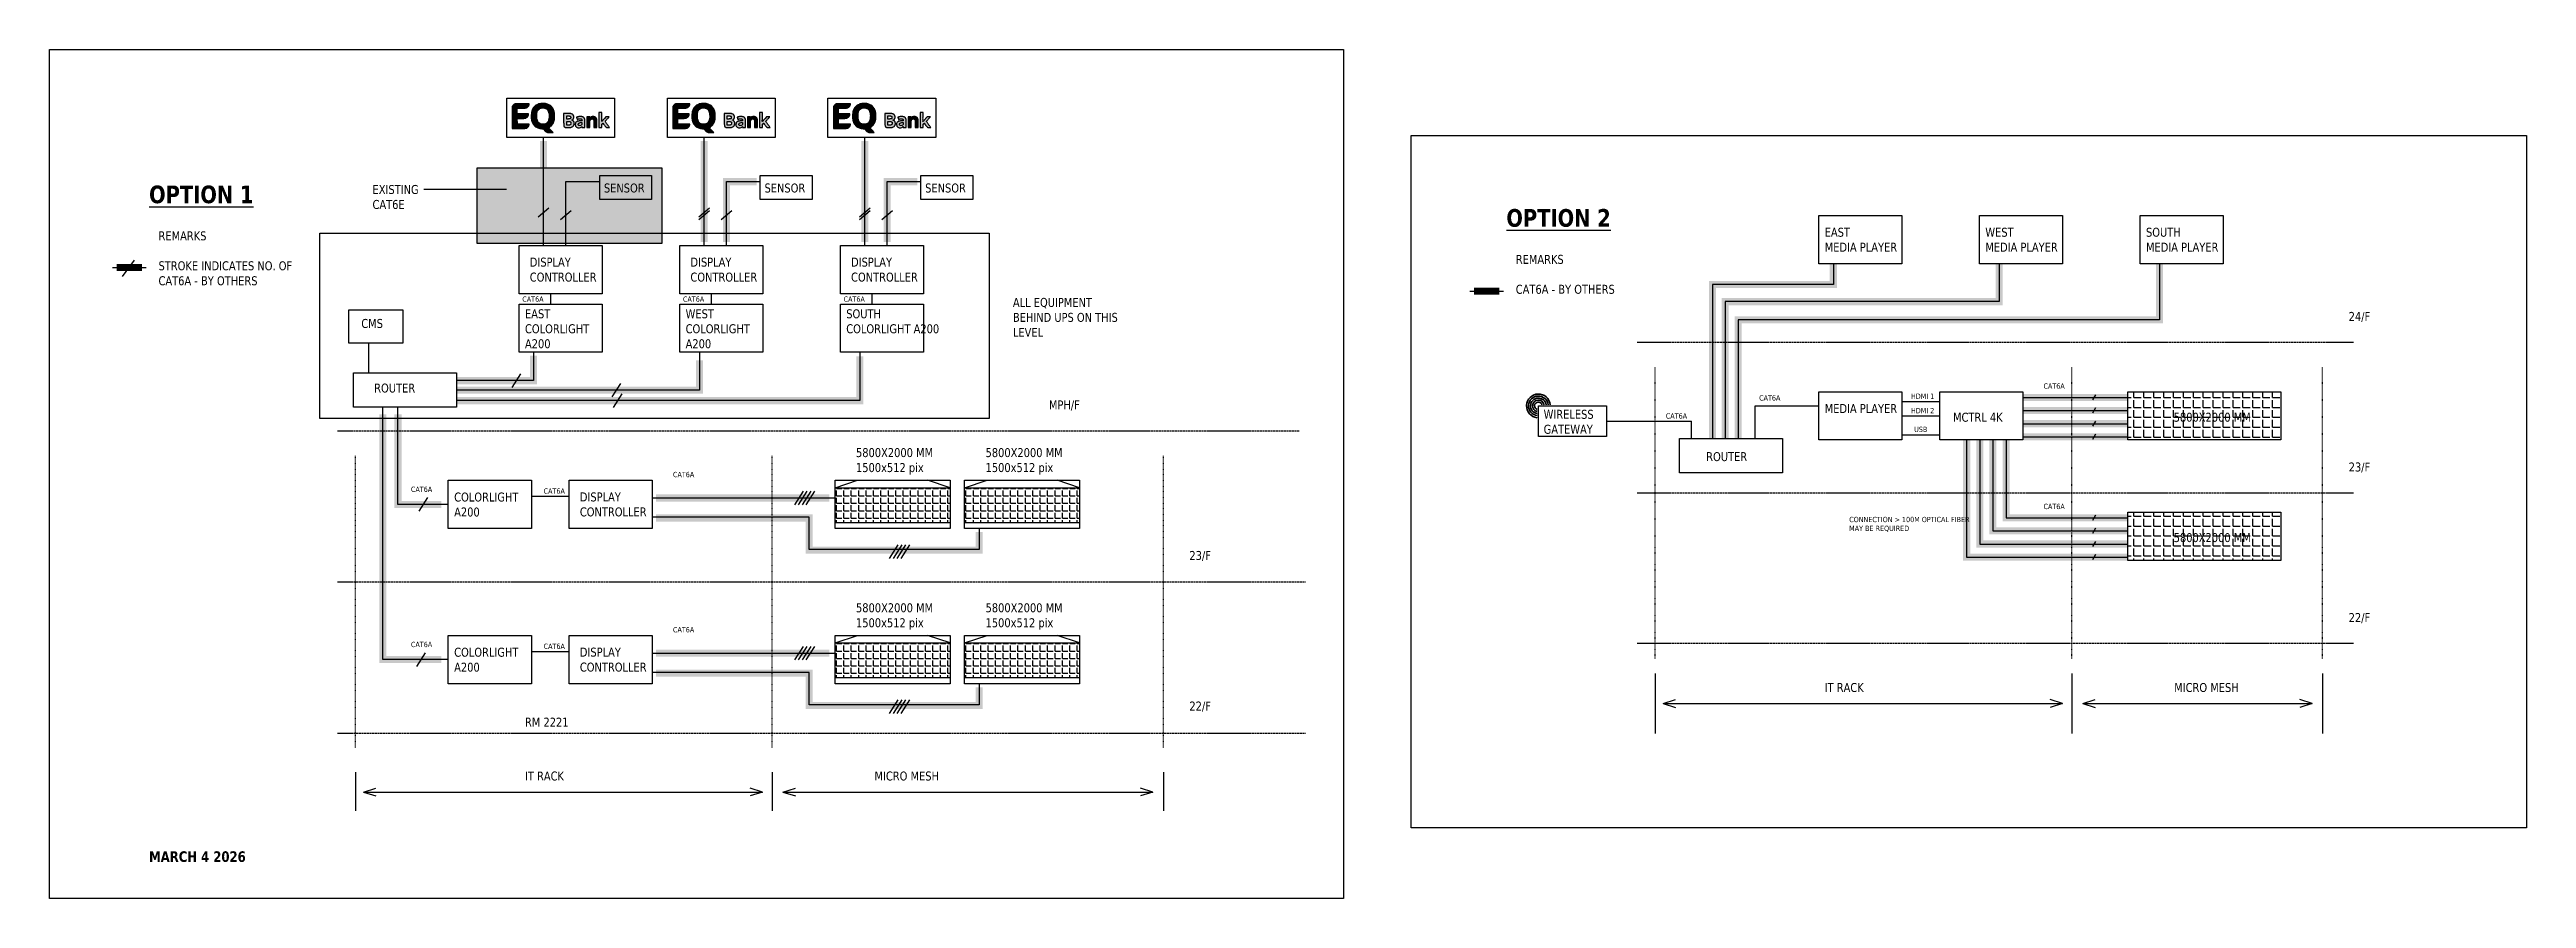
# Model space of a CAD drawing. Header units: millimetres. Extents: x 430 to 9320, y -2045 to 5442.
# Drawn here: x 430 to 7420, y 709 to 3106 of the extents above; entities that cross this region are included whole.
import ezdxf

# ---------------------------------------------------------------- set-up
doc = ezdxf.new("R2010")
doc.units = ezdxf.units.MM
doc.linetypes.add('ACAD_ISO02W100', pattern=[15, 12, -3])
doc.linetypes.add('ACAD_ISO03W100', pattern=[30, 12, -18])
doc.layers.add('def', color=7, linetype='Continuous', plot=False)
doc.styles.get("Standard").update_dxf_attribs({"font": 'Arial.ttf'})

msp = doc.modelspace()

# ---------------------------------------------------------------- texts
at = {"transparency": 33554541, "insert": (1994.4, 2727.6), "char_height": 25.359, "attachment_point": 1}
msp.add_mtext_dynamic_manual_height_columns('{\\fVerdana|b0|i0|c0|p0;\\W0.8;SENSOR}', width=118.393, gutter_width=126.8, heights=[0], dxfattribs=at)
at = {"transparency": 33554687, "attachment_point": 1}
for s, width, insert, char_height in [('{\\fVerdana|b0|i0|c0|p0;\\W0.8;SENSOR}', 118.393, (2447.7, 2727.6), 25.359), ('{\\fVerdana|b0|i0|c0|p0;\\W0.8;EXISTING\\PCAT6E}', 181.281, (1341.5, 2723.4), 25.359), ('{\\fVerdana|b0|i0|c0|p0;\\W0.8;CAT6A}', 58.941, (1764.2, 2408.6), 15), ('{\\fVerdana|b0|i0|c0|p0;\\W0.8;CAT6A}', 58.941, (2217.5, 2408.6), 15), ('{\\fVerdana|b0|i0|c0|p0;\\W0.8;CAT6A}', 58.941, (2670.8, 2408.6), 15), ('{\\fVerdana|b0|i0|c0|p0;\\W0.8;ALL EQUIPMENT BEHIND UPS ON THIS LEVEL}', 319.873, (3148.6, 2404.6), 25.359), ('{\\fVerdana|b0|i0|c0|p0;\\W0.8;CMS}', 60.72, (1309.8, 2345.1), 25.359), ('{\\fVerdana|b1|i0|c0|p0;\\W0.8;MARCH 4 2026}', 531.043, (711, 842), 30)]:
    msp.add_mtext_dynamic_manual_height_columns(s, width=width, gutter_width=126.8, heights=[0], dxfattribs=dict(at, insert=insert, char_height=char_height))
at = {"attachment_point": 1}
for s, width, gutter_width, heights, insert, char_height in [('{\\fVerdana|b0|i0|c0|p0;\\W0.8;SENSOR}', 118.393, 126.8, [0], (2901, 2727.6), 25.359), ('{\\fVerdana|b1|i0|c0|p0;\\W0.8;\\LOPTION 1}', 531.043, 126.8, [0], (711, 2721.9), 50), ('{\\fVerdana|b1|i0|c0|p0;\\W0.8;\\LOPTION 2}', 402.345, 126.8, [0], (4541.1, 2655.5), 50), ('{\\fVerdana|b0|i0|c0|p0;\\W0.8;REMARKS\\P\\PSTROKE INDICATES NO. OF\\PCAT6A - BY OTHERS}', 395.137, 126.8, [0], (737.6, 2592.5), 25.359), ('{\\fVerdana|b0|i0|c0|p0;\\W0.8;EAST\\PMEDIA PLAYER}', 209.297, 126.8, [0], (5439.4, 2602.7), 25.359), ('{\\fVerdana|b0|i0|c0|p0;\\W0.8;WEST\\PMEDIA PLAYER}', 209.297, 126.8, [0], (5892.7, 2602.7), 25.359), ('\\pxt10;{\\fVerdana|b0|i0|c0|p0;\\W0.8;SOUTH^JMEDIA PLAYER}', 251.011, 0, [121.3], (6346, 2602.7), 25.359), ('{\\fVerdana|b0|i0|c0|p0;\\W0.8;DISPLAY \\PCONTROLLER}', 209.297, 126.8, [0], (1785.3, 2518.3), 25.359), ('{\\fVerdana|b0|i0|c0|p0;\\W0.8;DISPLAY \\PCONTROLLER}', 209.297, 126.8, [0], (2238.6, 2518.3), 25.359), ('{\\fVerdana|b0|i0|c0|p0;\\W0.8;DISPLAY \\PCONTROLLER}', 209.297, 126.8, [0], (2691.9, 2518.3), 25.359), ('{\\fVerdana|b0|i0|c0|p0;\\W0.8;REMARKS\\P\\PCAT6A - BY OTHERS}', 395.137, 126.8, [0], (4567.7, 2526.1), 25.359), ('{\\fVerdana|b0|i0|c0|p0;\\W0.8;EAST\\PCOLORLIGHT A200}', 209.297, 126.8, [0], (1771.7, 2372.4), 25.359), ('{\\fVerdana|b0|i0|c0|p0;\\W0.8;WEST\\PCOLORLIGHT A200}', 209.297, 126.8, [0], (2225, 2372.4), 25.359), ('\\pxt10;{\\fVerdana|b0|i0|c0|p0;\\W0.8;SOUTH^JCOLORLIGHT A200}', 251.011, 0, [121.3], (2678.3, 2372.4), 25.359), ('{\\fVerdana|b0|i0|c0|p0;\\W0.8;24/F}', 209.297, 126.8, [0], (6918, 2364.9), 25.359), ('{\\fVerdana|b0|i0|c0|p0;\\W0.8;MPH/F}', 209.297, 126.8, [0], (3250.3, 2115.1), 25.359), ('{\\fVerdana|b0|i0|c0|p0;\\W0.8;CAT6A }', 99.897, 126.8, [0], (5254.3, 2129.7), 15), ('{\\fVerdana|b0|i0|c0|p0;\\W0.8;MEDIA PLAYER}', 209.297, 126.8, [0], (5439.4, 2104.9), 25.359), ('{\\fVerdana|b0|i0|c0|p0;\\W0.8;HDMI 1}', 58.873, 126.8, [0], (5682.8, 2134.5), 15), ('{\\fVerdana|b0|i0|c0|p0;\\W0.8;CAT6A }', 58.941, 126.8, [0], (6056.8, 2163.1), 15), ('{\\fVerdana|b0|i0|c0|p0;\\W0.8;WIRELESS\\PGATEWAY}', 209.297, 126.8, [0], (4646.3, 2088.6), 25.359), ('{\\fVerdana|b0|i0|c0|p0;\\W0.8;CAT6A}', 81.52, 126.8, [0], (4991, 2078.8), 15), ('{\\fVerdana|b0|i0|c0|p0;\\W0.8;HDMI 2}', 82.457, 126.8, [0], (5682.8, 2093.8), 15), ('{\\fVerdana|b0|i0|c0|p0;\\W0.8;USB}', 45.023, 126.8, [0], (5691.7, 2040.8), 15), ('{\\fVerdana|b0|i0|c0|p0;\\W0.8;MCTRL 4K}', 209.297, 126.8, [0], (5801.5, 2080.4), 25.359), ('{\\fVerdana|b0|i0|c0|p0;\\W0.8;5800X2000 MM}', 239.251, 126.8, [0], (6424.2, 2080.4), 25.359), ('{\\fVerdana|b0|i0|c0|p0;\\W0.8;5800X2000 MM\\P1500x512 pix}', 236.204, 126.8, [0], (2705.8, 1980.5), 25.359), ('{\\fVerdana|b0|i0|c0|p0;\\W0.8;5800X2000 MM\\P1500x512 pix}', 236.204, 126.8, [0], (3071.4, 1980.5), 25.359), ('{\\fVerdana|b0|i0|c0|p0;\\W0.8;ROUTER}', 209.297, 126.8, [0], (5105, 1969.1), 25.359), ('{\\fVerdana|b0|i0|c0|p0;\\W0.8;CAT6A }', 99.897, 126.8, [0], (2189.4, 1913.3), 15), ('{\\fVerdana|b0|i0|c0|p0;\\W0.8;23/F}', 209.297, 126.8, [0], (6918, 1939.8), 25.359), ('{\\fVerdana|b0|i0|c0|p0;\\W0.8;CAT6A}', 90.644, 126.8, [0], (1449.9, 1871.7), 15), ('{\\fVerdana|b0|i0|c0|p0;\\W0.8;COLORLIGHT A200}', 209.297, 126.8, [0], (1571.9, 1855), 25.359), ('{\\fVerdana|b0|i0|c0|p0;\\W0.8;CAT6A}', 58.941, 126.8, [0], (1824.3, 1866.7), 15), ('{\\fVerdana|b0|i0|c0|p0;\\W0.8;DISPLAY \\PCONTROLLER}', 209.297, 126.8, [0], (1926.6, 1855.3), 25.359), ('{\\fVerdana|b0|i0|c0|p0;\\W0.8;CAT6A}', 58.941, 126.8, [0], (6056.8, 1823.2), 15), ('{\\fVerdana|b0|i0|c0|p0;\\W0.8;CONNECTION > 100M OPTICAL FIBER MAY BE REQUIRED}', 331.424, 126.8, [0], (5508.5, 1786.4), 15), ('{\\fVerdana|b0|i0|c0|p0;\\W0.8;23/F}', 209.297, 126.8, [0], (3646.6, 1690), 25.359), ('{\\fVerdana|b0|i0|c0|p0;\\W0.8;5800X2000 MM}', 258.221, 126.8, [0], (6424.2, 1740.5), 25.359), ('{\\fVerdana|b0|i0|c0|p0;\\W0.8;5800X2000 MM\\P1500x512 pix}', 236.204, 126.8, [0], (2705.8, 1542.3), 25.359), ('{\\fVerdana|b0|i0|c0|p0;\\W0.8;5800X2000 MM\\P1500x512 pix}', 236.204, 126.8, [0], (3071.4, 1542.3), 25.359), ('{\\fVerdana|b0|i0|c0|p0;\\W0.8;CAT6A }', 99.897, 126.8, [0], (2189.4, 1475.1), 15), ('{\\fVerdana|b0|i0|c0|p0;\\W0.8;22/F}', 209.297, 126.8, [0], (6918, 1514.7), 25.359), ('{\\fVerdana|b0|i0|c0|p0;\\W0.8;CAT6A}', 90.644, 126.8, [0], (1449.9, 1433.5), 15), ('{\\fVerdana|b0|i0|c0|p0;\\W0.8;COLORLIGHT A200}', 209.297, 126.8, [0], (1571.9, 1416.8), 25.359), ('{\\fVerdana|b0|i0|c0|p0;\\W0.8;CAT6A}', 58.941, 126.8, [0], (1824.3, 1428.5), 15), ('{\\fVerdana|b0|i0|c0|p0;\\W0.8;DISPLAY \\PCONTROLLER}', 209.297, 126.8, [0], (1926.6, 1417.1), 25.359), ('{\\fVerdana|b0|i0|c0|p0;\\W0.8;22/F}', 209.297, 126.8, [0], (3646.6, 1264.8), 25.359), ('{\\fVerdana|b0|i0|c0|p0;\\W0.8;IT RACK}', 209.297, 126.8, [0], (5439.4, 1317.2), 25.359), ('{\\fVerdana|b0|i0|c0|p0;\\W0.8;MICRO MESH}', 209.297, 126.8, [0], (6425.7, 1317.2), 25.359), ('{\\fVerdana|b0|i0|c0|p0;\\W0.8;RM 2221}', 209.297, 126.8, [0], (1771.7, 1219.4), 25.359), ('{\\fVerdana|b0|i0|c0|p0;\\W0.8;IT RACK}', 209.297, 126.8, [0], (1771.7, 1067.3), 25.359), ('{\\fVerdana|b0|i0|c0|p0;\\W0.8;MICRO MESH}', 209.297, 126.8, [0], (2758, 1067.3), 25.359)]:
    msp.add_mtext_dynamic_manual_height_columns(s, width=width, gutter_width=gutter_width, heights=heights, dxfattribs=dict(at, insert=insert, char_height=char_height))

# ---------------------------------------------------------------- hatches: boundary and pattern name
h = msp.add_hatch(color=2)
h.dxf.hatch_style = 1
edge = h.paths.add_edge_path()
edge.add_arc((1746.4, 2943.3), 9.3, 101.05532, 114.42717)
edge.add_arc((1747.7, 2940.5), 12.4, 114.42717, 125.23751)
edge.add_arc((1748.3, 2939.7), 13.3, 125.23751, 135.65038)
edge.add_arc((1748.4, 2939.6), 13.5, 135.65042, 145.97295)
edge.add_line((1737.2, 2947.1), (1735.7, 2945))
edge.add_line((1735.7, 2945), (1735.5, 2883.2))
edge.add_line((1735.5, 2883.2), (1754.4, 2883.2))
edge.add_arc((1754.2, 3846.5), 963.3, 270.00819, 270.47916)
edge.add_arc((1758.9, 3284.4), 401.2, 270.47923, 271.38542)
edge.add_arc((1756.7, 3378.2), 495, 271.3854, 271.96706)
edge.add_arc((1773.5, 2889.5), 6.04, 271.96698, 285.52132)
edge.add_arc((1772.5, 2892.9), 9.55, 285.52131, 304.43741)
edge.add_arc((1770.5, 2895.8), 13.1, 304.43741, 319.35058)
edge.add_arc((1770, 2896.2), 13.8, 319.35058, 333.89834)
edge.add_arc((1771.6, 2895.5), 12, 333.89838, 350.03366)
edge.add_line((1783.4, 2893.4), (1783.7, 2895.2))
edge.add_line((1783.7, 2895.2), (1767, 2895.3))
edge.add_line((1767, 2895.3), (1750.2, 2895.4))
edge.add_line((1750.2, 2895.4), (1749.9, 2911.5))
edge.add_line((1749.9, 2911.5), (1760.4, 2911.5))
edge.add_arc((1760.4, 3199.2), 287.7, 270.00005, 271.52868)
edge.add_arc((1767.3, 2940.5), 28.8, 271.52878, 279.80602)
edge.add_arc((1770.3, 2923.2), 11.3, 279.80607, 294.76626)
edge.add_arc((1770.3, 2923.3), 11.4, 294.76634, 309.59006)
edge.add_arc((1771.8, 2921.4), 8.96, 309.59016, 323.66719)
edge.add_arc((1765.8, 2925.9), 16.5, 323.66725, 332.58141)
edge.add_arc((1766.4, 2925.6), 15.8, 332.58145, 341.59379)
edge.add_arc((1775.5, 2922.5), 6.16, 341.59381, 359.82778)
edge.add_line((1781.7, 2922.5), (1781.7, 2924.1))
edge.add_line((1781.7, 2924.1), (1749.9, 2924.1))
edge.add_line((1749.9, 2924.1), (1749.9, 2940.4))
edge.add_line((1749.9, 2940.4), (1761.6, 2940.4))
edge.add_arc((1761.6, 3313.9), 373.5, 270, 271.35583)
edge.add_arc((1769.9, 2965.3), 24.7, 271.35584, 281.19138)
edge.add_arc((1773, 2949.7), 8.83, 281.1914, 300.58725)
edge.add_arc((1770.8, 2953.4), 13.1, 300.58719, 315.00005)
edge.add_arc((1773.1, 2951), 9.86, 314.99997, 328.72696)
edge.add_arc((1766.5, 2955), 17.6, 328.72694, 337.63035)
edge.add_arc((1767.6, 2954.6), 16.4, 337.63038, 346.33538)
edge.add_arc((1781.1, 2951.3), 2.53, 346.33544, 380.99356)
edge.add_arc((1782.9, 2952), 0.633, 20.99365, 85.99905)
edge.add_arc((1777, 2867.9), 85, 85.99909, 88.00256)
edge.add_arc((1774.8, 2806.1), 146.8, 88.00262, 89.90136)
edge.add_arc((1771.3, 773), 2179.9, 89.90142, 90.16613)
edge.add_arc((1767.4, 2116), 836.8, 90.16617, 90.65387)
edge.add_arc((1763.9, 2421.9), 531, 90.65392, 91.33963)
edge.add_arc((1769.3, 2193.7), 759.3, 91.33964, 91.74369)
edge.add_arc((1746.5, 2943.2), 9.41, 91.74366, 101.05529)
h = msp.add_hatch(color=2)
h.dxf.hatch_style = 1
h.paths.add_polyline_path([(1810.5, 2952.1, 0.041017), (1805.1, 2949.9, 0.042659), (1800.4, 2946.9, 0.059605), (1796.8, 2943.5, 0.033609), (1795, 2940.8, 0.022771), (1793.2, 2937.6, 0.022391), (1791.7, 2934.1, 0.027731), (1790.6, 2930.8, 0.043448), (1789.9, 2926.8, 0.011984), (1789.5, 2920.5, 0.012408), (1789.5, 2914.1, 0.034373), (1789.8, 2909.6, 0.038285), (1791.2, 2903.7, 0.03949), (1793.5, 2898, 0.041727), (1796.4, 2893.2, 0.058368), (1799.9, 2889.4, 0.049105), (1803.8, 2886.7, 0.040423), (1808.4, 2884.6, 0.037889), (1813.6, 2883.1, 0.032165), (1819.2, 2882.4), (1823.6, 2882), (1826, 2879, 0.030703), (1830, 2874.6, 0.091703), (1833.3, 2872.4, 0.084209), (1837.3, 2871.4, 0.023289), (1843.9, 2871.2), (1850.9, 2871.4), (1844.7, 2878.2), (1838.5, 2885.1), (1842.1, 2887.6, 0.048887), (1846.1, 2890.8, 0.048474), (1849.4, 2894.8, 0.045576), (1852, 2899.6, 0.034854), (1854, 2905.2, 0.022788), (1854.6, 2907.6, 0.025276), (1854.9, 2909.9, 0.016172), (1855, 2912.9, 0.003722), (1855, 2918, 0.003815), (1855, 2923.1, 0.015568), (1854.8, 2926.2, 0.024026), (1854.5, 2928.5, 0.023331), (1854, 2930.8, 0.068965), (1849.9, 2940.4, 0.093334), (1843.6, 2947.5, 0.091361), (1835, 2951.9, 0.063315), (1824.3, 2953.6, 0.008607), (1822.1, 2953.7, 0.0074), (1819.7, 2953.7, 0.007468), (1817.6, 2953.6, 0.021216), (1816.1, 2953.4, 0.043399)])
h.paths.add_polyline_path([(1819.8, 2941.2, -0.031023), (1823.4, 2941.2, -0.031012), (1827.1, 2940.7, -0.059386), (1829.9, 2939.8, -0.09124), (1834.3, 2936.8, -0.089521), (1837.3, 2932.3, -0.070744), (1839.1, 2926.2, -0.034479), (1839.7, 2918, -0.022883), (1839.4, 2911.5, -0.049356), (1838.4, 2906.6, -0.061085), (1836.7, 2902.6, -0.059436), (1834, 2899.2, -0.047907), (1831.7, 2897.2, -0.065645), (1829.2, 2895.9, -0.057719), (1826.3, 2895.2, -0.028118), (1822.4, 2895, -0.009571), (1820, 2895, -0.0217), (1818.2, 2895.1, -0.041545), (1816, 2895.6, -0.095889), (1811.1, 2898.6, -0.087674), (1807.9, 2902.6, -0.072316), (1805.9, 2908.2, -0.038347), (1804.9, 2915.5, -0.041502), (1805.3, 2925.1, -0.082133), (1807.4, 2932.4, -0.103076), (1811.3, 2937.5, -0.099815), (1817, 2940.7, -0.065301)], flags=16)
h = msp.add_hatch(color=2)
h.dxf.hatch_style = 1
edge = h.paths.add_edge_path()
edge.add_arc((2199.8, 2943.3), 9.3, 101.05532, 114.42717)
edge.add_arc((2201, 2940.5), 12.4, 114.42717, 125.23751)
edge.add_arc((2201.6, 2939.7), 13.3, 125.23751, 135.65038)
edge.add_arc((2201.7, 2939.6), 13.5, 135.65042, 145.97295)
edge.add_line((2190.5, 2947.1), (2189.1, 2945))
edge.add_line((2189.1, 2945), (2188.8, 2883.2))
edge.add_line((2188.8, 2883.2), (2207.7, 2883.2))
edge.add_arc((2207.6, 3846.5), 963.3, 270.00819, 270.47916)
edge.add_arc((2212.3, 3284.4), 401.2, 270.47923, 271.38542)
edge.add_arc((2210, 3378.2), 495, 271.3854, 271.96706)
edge.add_arc((2226.8, 2889.5), 6.04, 271.96698, 285.52132)
edge.add_arc((2225.8, 2892.9), 9.55, 285.52131, 304.43741)
edge.add_arc((2223.8, 2895.8), 13.1, 304.43741, 319.35058)
edge.add_arc((2223.3, 2896.2), 13.8, 319.35058, 333.89834)
edge.add_arc((2224.9, 2895.5), 12, 333.89838, 350.03366)
edge.add_line((2236.7, 2893.4), (2237.1, 2895.2))
edge.add_line((2237.1, 2895.2), (2220.3, 2895.3))
edge.add_line((2220.3, 2895.3), (2203.5, 2895.4))
edge.add_line((2203.5, 2895.4), (2203.2, 2911.5))
edge.add_line((2203.2, 2911.5), (2213.7, 2911.5))
edge.add_arc((2213.7, 3199.2), 287.7, 270.00005, 271.52868)
edge.add_arc((2220.7, 2940.5), 28.8, 271.52878, 279.80602)
edge.add_arc((2223.6, 2923.2), 11.3, 279.80607, 294.76626)
edge.add_arc((2223.6, 2923.3), 11.4, 294.76634, 309.59006)
edge.add_arc((2225.2, 2921.4), 8.96, 309.59016, 323.66719)
edge.add_arc((2219.1, 2925.9), 16.5, 323.66725, 332.58141)
edge.add_arc((2219.7, 2925.6), 15.8, 332.58145, 341.59379)
edge.add_arc((2228.9, 2922.5), 6.16, 341.59381, 359.82778)
edge.add_line((2235, 2922.5), (2235, 2924.1))
edge.add_line((2235, 2924.1), (2203.3, 2924.1))
edge.add_line((2203.3, 2924.1), (2203.3, 2940.4))
edge.add_line((2203.3, 2940.4), (2215, 2940.4))
edge.add_arc((2215, 3313.9), 373.5, 270, 271.35583)
edge.add_arc((2223.2, 2965.3), 24.7, 271.35584, 281.19138)
edge.add_arc((2226.3, 2949.7), 8.83, 281.1914, 300.58725)
edge.add_arc((2224.1, 2953.4), 13.1, 300.58719, 315.00005)
edge.add_arc((2226.4, 2951), 9.86, 314.99997, 328.72696)
edge.add_arc((2219.8, 2955), 17.6, 328.72694, 337.63035)
edge.add_arc((2220.9, 2954.6), 16.4, 337.63038, 346.33538)
edge.add_arc((2234.4, 2951.3), 2.53, 346.33544, 380.99356)
edge.add_arc((2236.2, 2952), 0.633, 20.99365, 85.99905)
edge.add_arc((2230.3, 2867.9), 85, 85.99909, 88.00256)
edge.add_arc((2228.1, 2806.1), 146.8, 88.00262, 89.90136)
edge.add_arc((2224.6, 773), 2179.9, 89.90142, 90.16613)
edge.add_arc((2220.7, 2116), 836.8, 90.16617, 90.65387)
edge.add_arc((2217.3, 2421.9), 531, 90.65392, 91.33963)
edge.add_arc((2222.6, 2193.7), 759.3, 91.33964, 91.74369)
edge.add_arc((2199.8, 2943.2), 9.41, 91.74366, 101.05529)
h = msp.add_hatch(color=2)
h.dxf.hatch_style = 1
h.paths.add_polyline_path([(2263.8, 2952.1, 0.041017), (2258.4, 2949.9, 0.042659), (2253.7, 2946.9, 0.059605), (2250.2, 2943.5, 0.033609), (2248.3, 2940.8, 0.022771), (2246.5, 2937.6, 0.022391), (2245, 2934.1, 0.027731), (2243.9, 2930.8, 0.043448), (2243.2, 2926.8, 0.011984), (2242.9, 2920.5, 0.012408), (2242.8, 2914.1, 0.034373), (2243.2, 2909.6, 0.038285), (2244.5, 2903.7, 0.03949), (2246.8, 2898, 0.041727), (2249.8, 2893.2, 0.058368), (2253.2, 2889.4, 0.049105), (2257.1, 2886.7, 0.040423), (2261.7, 2884.6, 0.037889), (2266.9, 2883.1, 0.032165), (2272.5, 2882.4), (2276.9, 2882), (2279.3, 2879, 0.030703), (2283.3, 2874.6, 0.091703), (2286.6, 2872.4, 0.084209), (2290.6, 2871.4, 0.023289), (2297.2, 2871.2), (2304.2, 2871.4), (2298, 2878.2), (2291.8, 2885.1), (2295.5, 2887.6, 0.048887), (2299.4, 2890.8, 0.048474), (2302.7, 2894.8, 0.045576), (2305.3, 2899.6, 0.034854), (2307.3, 2905.2, 0.022788), (2307.9, 2907.6, 0.025276), (2308.2, 2909.9, 0.016172), (2308.3, 2912.9, 0.003722), (2308.3, 2918, 0.003815), (2308.3, 2923.1, 0.015568), (2308.2, 2926.2, 0.024026), (2307.9, 2928.5, 0.023331), (2307.3, 2930.8, 0.068965), (2303.2, 2940.4, 0.093334), (2296.9, 2947.5, 0.091361), (2288.3, 2951.9, 0.063315), (2277.6, 2953.6, 0.008607), (2275.4, 2953.7, 0.0074), (2273, 2953.7, 0.007468), (2270.9, 2953.6, 0.021216), (2269.4, 2953.4, 0.043399)])
h.paths.add_polyline_path([(2273.1, 2941.2, -0.031023), (2276.7, 2941.2, -0.031012), (2280.4, 2940.7, -0.059386), (2283.2, 2939.8, -0.09124), (2287.6, 2936.8, -0.089521), (2290.6, 2932.3, -0.070744), (2292.4, 2926.2, -0.034479), (2293, 2918, -0.022883), (2292.7, 2911.5, -0.049356), (2291.7, 2906.6, -0.061085), (2290, 2902.6, -0.059436), (2287.4, 2899.2, -0.047907), (2285, 2897.2, -0.065645), (2282.5, 2895.9, -0.057719), (2279.6, 2895.2, -0.028118), (2275.7, 2895, -0.009571), (2273.3, 2895, -0.0217), (2271.5, 2895.1, -0.041545), (2269.4, 2895.6, -0.095889), (2264.4, 2898.6, -0.087674), (2261.2, 2902.6, -0.072316), (2259.2, 2908.2, -0.038347), (2258.3, 2915.5, -0.041502), (2258.6, 2925.1, -0.082133), (2260.7, 2932.4, -0.103076), (2264.6, 2937.5, -0.099815), (2270.3, 2940.7, -0.065301)], flags=16)
h = msp.add_hatch(color=2)
h.dxf.hatch_style = 1
edge = h.paths.add_edge_path()
edge.add_arc((2653.1, 2943.3), 9.3, 101.05532, 114.42717)
edge.add_arc((2654.3, 2940.5), 12.4, 114.42717, 125.23751)
edge.add_arc((2654.9, 2939.7), 13.3, 125.23751, 135.65038)
edge.add_arc((2655, 2939.6), 13.5, 135.65042, 145.97295)
edge.add_line((2643.8, 2947.1), (2642.4, 2945))
edge.add_line((2642.4, 2945), (2642.1, 2883.2))
edge.add_line((2642.1, 2883.2), (2661, 2883.2))
edge.add_arc((2660.9, 3846.5), 963.3, 270.00819, 270.47916)
edge.add_arc((2665.6, 3284.4), 401.2, 270.47923, 271.38542)
edge.add_arc((2663.3, 3378.2), 495, 271.3854, 271.96706)
edge.add_arc((2680.1, 2889.5), 6.04, 271.96698, 285.52132)
edge.add_arc((2679.2, 2892.9), 9.55, 285.52131, 304.43741)
edge.add_arc((2677.1, 2895.8), 13.1, 304.43741, 319.35058)
edge.add_arc((2676.6, 2896.2), 13.8, 319.35058, 333.89834)
edge.add_arc((2678.2, 2895.5), 12, 333.89838, 350.03366)
edge.add_line((2690.1, 2893.4), (2690.4, 2895.2))
edge.add_line((2690.4, 2895.2), (2673.6, 2895.3))
edge.add_line((2673.6, 2895.3), (2656.8, 2895.4))
edge.add_line((2656.8, 2895.4), (2656.6, 2911.5))
edge.add_line((2656.6, 2911.5), (2667.1, 2911.5))
edge.add_arc((2667.1, 3199.2), 287.7, 270.00005, 271.52868)
edge.add_arc((2674, 2940.5), 28.8, 271.52878, 279.80602)
edge.add_arc((2677, 2923.2), 11.3, 279.80607, 294.76626)
edge.add_arc((2676.9, 2923.3), 11.4, 294.76634, 309.59006)
edge.add_arc((2678.5, 2921.4), 8.96, 309.59016, 323.66719)
edge.add_arc((2672.4, 2925.9), 16.5, 323.66725, 332.58141)
edge.add_arc((2673, 2925.6), 15.8, 332.58145, 341.59379)
edge.add_arc((2682.2, 2922.5), 6.16, 341.59381, 359.82778)
edge.add_line((2688.3, 2922.5), (2688.3, 2924.1))
edge.add_line((2688.3, 2924.1), (2656.6, 2924.1))
edge.add_line((2656.6, 2924.1), (2656.6, 2940.4))
edge.add_line((2656.6, 2940.4), (2668.3, 2940.4))
edge.add_arc((2668.3, 3313.9), 373.5, 270, 271.35583)
edge.add_arc((2676.5, 2965.3), 24.7, 271.35584, 281.19138)
edge.add_arc((2679.6, 2949.7), 8.83, 281.1914, 300.58725)
edge.add_arc((2677.4, 2953.4), 13.1, 300.58719, 315.00005)
edge.add_arc((2679.7, 2951), 9.86, 314.99997, 328.72696)
edge.add_arc((2673.2, 2955), 17.6, 328.72694, 337.63035)
edge.add_arc((2674.2, 2954.6), 16.4, 337.63038, 346.33538)
edge.add_arc((2687.7, 2951.3), 2.53, 346.33544, 380.99356)
edge.add_arc((2689.5, 2952), 0.633, 20.99365, 85.99905)
edge.add_arc((2683.6, 2867.9), 85, 85.99909, 88.00256)
edge.add_arc((2681.5, 2806.1), 146.8, 88.00262, 89.90136)
edge.add_arc((2678, 773), 2179.9, 89.90142, 90.16613)
edge.add_arc((2674.1, 2116), 836.8, 90.16617, 90.65387)
edge.add_arc((2670.6, 2421.9), 531, 90.65392, 91.33963)
edge.add_arc((2675.9, 2193.7), 759.3, 91.33964, 91.74369)
edge.add_arc((2653.1, 2943.2), 9.41, 91.74366, 101.05529)
h = msp.add_hatch(color=2)
h.dxf.hatch_style = 1
h.paths.add_polyline_path([(2717.1, 2952.1, 0.041017), (2711.8, 2949.9, 0.042659), (2707.1, 2946.9, 0.059605), (2703.5, 2943.5, 0.033609), (2701.6, 2940.8, 0.022771), (2699.8, 2937.6, 0.022391), (2698.3, 2934.1, 0.027731), (2697.2, 2930.8, 0.043448), (2696.6, 2926.8, 0.011984), (2696.2, 2920.5, 0.012408), (2696.1, 2914.1, 0.034373), (2696.5, 2909.6, 0.038285), (2697.9, 2903.7, 0.03949), (2700.1, 2898, 0.041727), (2703.1, 2893.2, 0.058368), (2706.5, 2889.4, 0.049105), (2710.4, 2886.7, 0.040423), (2715, 2884.6, 0.037889), (2720.2, 2883.1, 0.032165), (2725.9, 2882.4), (2730.2, 2882), (2732.7, 2879, 0.030703), (2736.6, 2874.6, 0.091703), (2739.9, 2872.4, 0.084209), (2744, 2871.4, 0.023289), (2750.5, 2871.2), (2757.5, 2871.4), (2751.3, 2878.2), (2745.1, 2885.1), (2748.8, 2887.6, 0.048887), (2752.8, 2890.8, 0.048474), (2756, 2894.8, 0.045576), (2758.7, 2899.6, 0.034854), (2760.7, 2905.2, 0.022788), (2761.2, 2907.6, 0.025276), (2761.5, 2909.9, 0.016172), (2761.6, 2912.9, 0.003722), (2761.7, 2918, 0.003815), (2761.6, 2923.1, 0.015568), (2761.5, 2926.2, 0.024026), (2761.2, 2928.5, 0.023331), (2760.7, 2930.8, 0.068965), (2756.5, 2940.4, 0.093334), (2750.2, 2947.5, 0.091361), (2741.7, 2951.9, 0.063315), (2730.9, 2953.6, 0.008607), (2728.7, 2953.7, 0.0074), (2726.3, 2953.7, 0.007468), (2724.2, 2953.6, 0.021216), (2722.7, 2953.4, 0.043399)])
h.paths.add_polyline_path([(2726.4, 2941.2, -0.031023), (2730.1, 2941.2, -0.031012), (2733.7, 2940.7, -0.059386), (2736.5, 2939.8, -0.09124), (2740.9, 2936.8, -0.089521), (2744, 2932.3, -0.070744), (2745.7, 2926.2, -0.034479), (2746.3, 2918, -0.022883), (2746, 2911.5, -0.049356), (2745, 2906.6, -0.061085), (2743.3, 2902.6, -0.059436), (2740.7, 2899.2, -0.047907), (2738.3, 2897.2, -0.065645), (2735.8, 2895.9, -0.057719), (2732.9, 2895.2, -0.028118), (2729, 2895, -0.009571), (2726.6, 2895, -0.0217), (2724.8, 2895.1, -0.041545), (2722.7, 2895.6, -0.095889), (2717.7, 2898.6, -0.087674), (2714.5, 2902.6, -0.072316), (2712.5, 2908.2, -0.038347), (2711.6, 2915.5, -0.041502), (2711.9, 2925.1, -0.082133), (2714, 2932.4, -0.103076), (2717.9, 2937.5, -0.099815), (2723.6, 2940.7, -0.065301)], flags=16)
h = msp.add_hatch(color=7)
h.dxf.hatch_style = 1
h.paths.add_polyline_path([(1902.1, 2924.6, 0.039713), (1899.4, 2925.1, 0.02401), (1895.6, 2925.4, 0.005395), (1889.2, 2925.4), (1880.8, 2925.4), (1880.8, 2908, 0.000532), (1880.9, 2897.1, 0.006749), (1881, 2892.9, 0.01607), (1881.1, 2890.7, 0.090819), (1881.5, 2889.5, 0.051755), (1882.2, 2888.3, 0.048262), (1883.3, 2887.3, 0.049059), (1884.4, 2886.4, 0.057996), (1885.7, 2885.9, 0.067104), (1888.1, 2885.5, 0.008087), (1893.4, 2885.5, 0.008722), (1898.7, 2885.7, 0.05575), (1901.4, 2886.2, 0.041625), (1904.1, 2887.2, 0.051949), (1906.4, 2888.6, 0.056136), (1908.3, 2890.3, 0.086092), (1909.9, 2893.1, 0.094047), (1910.3, 2894.8, 0.00821), (1910.3, 2897.2, 0.022174), (1910.2, 2899.5, 0.053865), (1909.9, 2901.3, 0.065377), (1909.2, 2902.7, 0.048514), (1908.1, 2904, 0.053072), (1907.3, 2904.8, 0.025568), (1906.1, 2905.5, 0.02399), (1904.8, 2906.1, 0.159738), (1903.5, 2906.2, -0.364699), (1903.8, 2906.8, -0.048057), (1904.3, 2907, 0.084664), (1905.5, 2907.4, 0.077691), (1907.4, 2909.1, 0.047092), (1908.2, 2910.2, 0.049555), (1908.8, 2911.6, 0.030944), (1909.3, 2913.4, 0.031117), (1909.5, 2915.2, 0.056568), (1909.5, 2916.6, 0.042545), (1908.9, 2919.1, 0.073107), (1907.9, 2920.9, 0.075931), (1906.5, 2922.4, 0.04955), (1904.5, 2923.6, 0.044509)])
h.paths.add_polyline_path([(1900.7, 2913.9, -0.031458), (1900.5, 2912.2, -0.189722), (1897.9, 2910.2, -0.048631), (1896.1, 2909.8, -0.010711), (1893.3, 2909.7), (1889.4, 2909.5), (1889.4, 2918.5), (1893.1, 2918.5, -0.009226), (1895.6, 2918.4, -0.03819), (1897.4, 2918.2, -0.154381), (1900.3, 2916.6, -0.094995)], flags=16)
h.paths.add_polyline_path([(1893.5, 2902.9), (1889.4, 2903), (1889.4, 2892.4), (1893.5, 2892.5, 0.004387), (1895.9, 2892.6, 0.023964), (1897.2, 2892.7, 0.041796), (1898.1, 2892.9, 0.038005), (1899, 2893.3, 0.023269), (1899.5, 2893.6, 0.044614), (1900.5, 2894.4, 0.115374), (1901.1, 2895, 0.056947), (1901.5, 2896.8, 0.038775), (1901.6, 2898, 0.056505), (1901.5, 2899.2, 0.056153), (1901.2, 2900.2, 0.070555), (1900.7, 2901, 0.097482), (1899.4, 2901.9, 0.129219), (1896.9, 2902.8, 0.007653)], flags=16)
h.paths.add_polyline_path([(1932.2, 2907.6, 0.06279), (1931.8, 2908.6, 0.072662), (1931.2, 2909.4, 0.07106), (1930.4, 2910, 0.104022), (1928.9, 2910.4, 0.035058), (1926.7, 2910.4, 0.033454), (1924.1, 2910, 0.043468), (1921.1, 2909.1, -0.004667), (1919.1, 2908.5, -0.000874), (1918.2, 2911.4, -0.001194), (1917.2, 2914.5, -0.014181), (1919.8, 2915.4, -0.019671), (1922.3, 2916.1, -0.02213), (1924.7, 2916.6, -0.035507), (1927.4, 2916.7, -0.027319), (1930.3, 2916.6, -0.027801), (1933.1, 2916.1, -0.057333), (1936.1, 2915.1, -0.047384), (1937.9, 2913.5, -0.04574), (1939.4, 2911.7, -0.07909), (1940.4, 2909.1, -0.026787), (1940.7, 2906.5, -0.014927), (1940.9, 2902.6, -0.002991), (1940.9, 2895.6), (1940.9, 2885.5), (1932.5, 2885.7), (1932.3, 2887.1, 0.003843), (1932.2, 2888.1, 0.132026), (1932.1, 2888.4, 0.746765), (1932, 2888.4, -0.143823), (1928.2, 2885.8, -0.08158), (1923.4, 2885, -0.083303), (1918.7, 2885.8, -0.147136), (1915.6, 2888.1, -0.098818), (1913.9, 2891.5, -0.087066), (1913.6, 2895.5, -0.091736), (1914.6, 2899.2, -0.127964), (1916.8, 2901.7, -0.058684), (1918.9, 2902.8, -0.039297), (1921.5, 2903.6, -0.028731), (1924.9, 2904.2, -0.011372), (1929.7, 2904.5), (1932.7, 2904.7), (1932.5, 2906.2, 0.036641)])
h.paths.add_polyline_path([(1926.6, 2899.3, 0.097935), (1924.2, 2898.4, 0.139223), (1922.7, 2896.8, 0.15951), (1922.3, 2893.8, 0.187311), (1922.6, 2892.6, 0.181284), (1924.9, 2891.2, 0.101433), (1927.5, 2891.2, 0.097642), (1930, 2892.3, 0.130708), (1931.7, 2894.1, 0.034062), (1932, 2894.8, 0.050801), (1932.3, 2896.1, 0.020091), (1932.4, 2897.5), (1932.5, 2899.6), (1930.3, 2899.6, 0.038013)], flags=16)
h.paths.add_polyline_path([(1992.2, 2907.2, 0.002737), (1990.7, 2905.5, 0.016358), (1989.5, 2904, -0.000779), (1988.2, 2902.4, -0.000014), (1988.2, 2906.2, -0.000599), (1988.2, 2910.4, -0.000359), (1988.3, 2915.3), (1988.4, 2928.2), (1984.4, 2928.2, 0.004317), (1982.8, 2928.2, 0.012779), (1980.3, 2928.1, 0.119748), (1980.2, 2928, 0.196556), (1980.1, 2927.8, 0.000103), (1980.1, 2921.7, 0.001346), (1980, 2914.8, 0.000818), (1980, 2906.7), (1980, 2885.5), (1988.3, 2885.5), (1988.3, 2894.9), (1990.3, 2896.5, -0.016288), (1991.2, 2897.3, -0.007536), (1991.9, 2897.8, -0.00179), (1993.7, 2895.5, -0.004332), (1995.8, 2892.6, 0.005191), (1998.2, 2889.2, 0.031842), (1999.6, 2887.6, 0.059954), (2000.8, 2886.6, 0.056779), (2002.2, 2885.9, 0.069526), (2003.5, 2885.7, 0.007484), (2006.6, 2885.5, 0.002857), (2010, 2885.4, 0.420134), (2010.2, 2885.7, 0.158766), (2010.2, 2885.8, 0.000127), (2008.4, 2888.2, 0.001372), (2006.4, 2891, 0.000839), (2004, 2894.2, -0.000932), (2001.6, 2897.4, -0.001508), (1999.6, 2900.2, -0.000221), (1997.7, 2902.8, -0.00068), (1999.3, 2904.7, -0.003534), (2001, 2906.6, -0.002177), (2003, 2908.9, 0.000714), (2005.1, 2911.2, 0.001026), (2007, 2913.2, 0.000537), (2008.5, 2914.9, 0.038675), (2009.4, 2916), (2004.8, 2916), (2000.1, 2916), (1995.7, 2911.2, 0.002778), (1994, 2909.2, 0.002812)])
h = msp.add_hatch(color=7)
h.dxf.hatch_style = 1
edge = h.paths.add_edge_path()
edge.add_arc((1963.7, 2901.4), 15.3, 96.47532, 103.13855)
edge.add_arc((1962.5, 2906.5), 9.95, 103.13849, 112.32473)
edge.add_arc((1962, 2907.7), 8.74, 112.32474, 122.18155)
edge.add_arc((1962.1, 2907.6), 8.84, 122.18155, 131.95829)
edge.add_line((1956.2, 2914.2), (1954.8, 2912.9))
edge.add_line((1954.8, 2912.9), (1954.8, 2916))
edge.add_line((1954.8, 2916), (1946.5, 2916))
edge.add_line((1946.5, 2916), (1946.5, 2885.5))
edge.add_line((1946.5, 2885.5), (1954.8, 2885.5))
edge.add_line((1954.8, 2885.5), (1954.8, 2894.3))
edge.add_arc((2375.8, 2894.1), 421, 179.12657, 179.97179, ccw=False)
edge.add_arc((1987.3, 2900), 32.5, 173.62216, 179.12654, ccw=False)
edge.add_arc((1965.9, 2902.4), 11, 162.6813, 173.6222, ccw=False)
edge.add_arc((1963.7, 2903.1), 8.67, 149.62808, 162.68129, ccw=False)
edge.add_arc((1960.9, 2904.8), 5.38, 133.84237, 149.62802, ccw=False)
edge.add_arc((1959.9, 2905.8), 3.92, 113.84115, 133.84236, ccw=False)
edge.add_arc((1960.3, 2904.9), 4.92, 96.35474, 113.84109, ccw=False)
edge.add_arc((1961, 2898.3), 11.5, 87.10916, 96.35466, ccw=False)
edge.add_arc((1960, 2877.3), 32.6, 84.82588, 87.10915, ccw=False)
edge.add_arc((1962.7, 2907.3), 2.47, 69.77003, 84.82583, ccw=False)
edge.add_arc((1963, 2908.2), 1.55, 48.91472, 69.76993, ccw=False)
edge.add_arc((1959, 2903.6), 7.59, 42.50312, 48.91468, ccw=False)
edge.add_arc((1961, 2905.5), 4.85, 35.46075, 42.50316, ccw=False)
edge.add_arc((1958.8, 2903.8), 7.65, 30.45299, 35.46076, ccw=False)
edge.add_arc((1959.1, 2904), 7.25, 25.37489, 30.45298, ccw=False)
edge.add_arc((1963, 2905.9), 2.98, 15.51867, 25.37479, ccw=False)
edge.add_arc((1962.3, 2905.7), 3.65, 2.27357, 15.51865, ccw=False)
edge.add_arc((1763.2, 2897.8), 202.9, 1.53214, 2.27355, ccw=False)
edge.add_arc((1776.1, 2898.1), 190.1, 0.51388, 1.53214, ccw=False)
edge.add_arc((1480.2, 2895.5), 486, 0.00881, 0.51393, ccw=False)
edge.add_line((1966.1, 2895.6), (1966.1, 2885.5))
edge.add_line((1966.1, 2885.5), (1974.6, 2885.7))
edge.add_line((1974.6, 2885.7), (1974.7, 2894.9))
edge.add_arc((1495, 2899), 479.7, 359.52006, 360.40058)
edge.add_arc((1916.6, 2901.9), 58.1, 0.40064, 4.56834)
edge.add_arc((1952.5, 2904.8), 22.1, 4.5684, 11.92174)
edge.add_arc((1965.2, 2907.5), 9.06, 11.92178, 26.21091)
edge.add_arc((1965.3, 2907.5), 8.93, 26.21097, 46.10005)
edge.add_arc((1965.3, 2907.5), 8.96, 46.10011, 65.94165)
edge.add_arc((1964.6, 2905.9), 10.7, 65.94173, 83.84636)
edge.add_arc((1963.9, 2899.5), 17.1, 83.84642, 96.47536)
h = msp.add_hatch(color=7)
h.dxf.hatch_style = 1
h.paths.add_polyline_path([(2355.4, 2924.6, 0.039713), (2352.7, 2925.1, 0.02401), (2348.9, 2925.4, 0.005395), (2342.5, 2925.4), (2334.1, 2925.4), (2334.2, 2908, 0.000532), (2334.2, 2897.1, 0.006749), (2334.3, 2892.9, 0.01607), (2334.5, 2890.7, 0.090819), (2334.8, 2889.5, 0.051755), (2335.6, 2888.3, 0.048262), (2336.6, 2887.3, 0.049059), (2337.8, 2886.4, 0.057996), (2339, 2885.9, 0.067104), (2341.4, 2885.5, 0.008087), (2346.7, 2885.5, 0.008722), (2352.1, 2885.7, 0.05575), (2354.7, 2886.2, 0.041625), (2357.4, 2887.2, 0.051949), (2359.8, 2888.6, 0.056136), (2361.6, 2890.3, 0.086092), (2363.2, 2893.1, 0.094047), (2363.6, 2894.8, 0.00821), (2363.6, 2897.2, 0.022174), (2363.5, 2899.5, 0.053865), (2363.2, 2901.3, 0.065377), (2362.5, 2902.7, 0.048514), (2361.5, 2904, 0.053072), (2360.6, 2904.8, 0.025568), (2359.4, 2905.5, 0.02399), (2358.1, 2906.1, 0.159738), (2356.8, 2906.2, -0.364699), (2357.1, 2906.8, -0.048057), (2357.6, 2907, 0.084664), (2358.8, 2907.4, 0.077691), (2360.7, 2909.1, 0.047092), (2361.5, 2910.2, 0.049555), (2362.1, 2911.6, 0.030944), (2362.6, 2913.4, 0.031117), (2362.9, 2915.2, 0.056568), (2362.8, 2916.6, 0.042545), (2362.2, 2919.1, 0.073107), (2361.3, 2920.9, 0.075931), (2359.9, 2922.4, 0.04955), (2357.9, 2923.6, 0.044509)])
h.paths.add_polyline_path([(2354, 2913.9, -0.031458), (2353.8, 2912.2, -0.189722), (2351.3, 2910.2, -0.048631), (2349.4, 2909.8, -0.010711), (2346.6, 2909.7), (2342.7, 2909.5), (2342.7, 2918.5), (2346.4, 2918.5, -0.009226), (2348.9, 2918.4, -0.03819), (2350.7, 2918.2, -0.154381), (2353.7, 2916.6, -0.094995)], flags=16)
h.paths.add_polyline_path([(2346.8, 2902.9), (2342.7, 2903), (2342.7, 2892.4), (2346.8, 2892.5, 0.004387), (2349.2, 2892.6, 0.023964), (2350.5, 2892.7, 0.041796), (2351.4, 2892.9, 0.038005), (2352.3, 2893.3, 0.023269), (2352.8, 2893.6, 0.044614), (2353.8, 2894.4, 0.115374), (2354.4, 2895, 0.056947), (2354.9, 2896.8, 0.038775), (2355, 2898, 0.056505), (2354.8, 2899.2, 0.056153), (2354.5, 2900.2, 0.070555), (2354, 2901, 0.097482), (2352.7, 2901.9, 0.129219), (2350.3, 2902.8, 0.007653)], flags=16)
h.paths.add_polyline_path([(2385.6, 2907.6, 0.06279), (2385.1, 2908.6, 0.072662), (2384.5, 2909.4, 0.07106), (2383.7, 2910, 0.104022), (2382.2, 2910.4, 0.035058), (2380, 2910.4, 0.033454), (2377.5, 2910, 0.043468), (2374.4, 2909.1, -0.004667), (2372.5, 2908.5, -0.000874), (2371.5, 2911.4, -0.001194), (2370.5, 2914.5, -0.014181), (2373.2, 2915.4, -0.019671), (2375.6, 2916.1, -0.02213), (2378, 2916.6, -0.035507), (2380.7, 2916.7, -0.027319), (2383.6, 2916.6, -0.027801), (2386.4, 2916.1, -0.057333), (2389.4, 2915.1, -0.047384), (2391.3, 2913.5, -0.04574), (2392.8, 2911.7, -0.07909), (2393.7, 2909.1, -0.026787), (2394, 2906.5, -0.014927), (2394.2, 2902.6, -0.002991), (2394.2, 2895.6), (2394.2, 2885.5), (2385.8, 2885.7), (2385.7, 2887.1, 0.003843), (2385.6, 2888.1, 0.132026), (2385.5, 2888.4, 0.746765), (2385.3, 2888.4, -0.143823), (2381.5, 2885.8, -0.08158), (2376.7, 2885, -0.083303), (2372.1, 2885.8, -0.147136), (2368.9, 2888.1, -0.098818), (2367.2, 2891.5, -0.087066), (2366.9, 2895.5, -0.091736), (2367.9, 2899.2, -0.127964), (2370.1, 2901.7, -0.058684), (2372.2, 2902.8, -0.039297), (2374.8, 2903.6, -0.028731), (2378.2, 2904.2, -0.011372), (2383, 2904.5), (2386, 2904.7), (2385.8, 2906.2, 0.036641)])
h.paths.add_polyline_path([(2379.9, 2899.3, 0.097935), (2377.5, 2898.4, 0.139223), (2376.1, 2896.8, 0.15951), (2375.6, 2893.8, 0.187311), (2375.9, 2892.6, 0.181284), (2378.2, 2891.2, 0.101433), (2380.8, 2891.2, 0.097642), (2383.4, 2892.3, 0.130708), (2385, 2894.1, 0.034062), (2385.3, 2894.8, 0.050801), (2385.6, 2896.1, 0.020091), (2385.7, 2897.5), (2385.8, 2899.6), (2383.6, 2899.6, 0.038013)], flags=16)
h.paths.add_polyline_path([(2445.5, 2907.2, 0.002737), (2444, 2905.5, 0.016358), (2442.8, 2904, -0.000779), (2441.5, 2902.4, -0.000014), (2441.5, 2906.2, -0.000599), (2441.6, 2910.4, -0.000359), (2441.6, 2915.3), (2441.7, 2928.2), (2437.7, 2928.2, 0.004317), (2436.1, 2928.2, 0.012779), (2433.6, 2928.1, 0.119748), (2433.5, 2928, 0.196556), (2433.4, 2927.8, 0.000103), (2433.4, 2921.7, 0.001346), (2433.3, 2914.8, 0.000818), (2433.3, 2906.7), (2433.3, 2885.5), (2441.6, 2885.5), (2441.6, 2894.9), (2443.6, 2896.5, -0.016288), (2444.6, 2897.3, -0.007536), (2445.3, 2897.8, -0.00179), (2447, 2895.5, -0.004332), (2449.1, 2892.6, 0.005191), (2451.6, 2889.2, 0.031842), (2452.9, 2887.6, 0.059954), (2454.1, 2886.6, 0.056779), (2455.5, 2885.9, 0.069526), (2456.8, 2885.7, 0.007484), (2459.9, 2885.5, 0.002857), (2463.3, 2885.4, 0.420134), (2463.5, 2885.7, 0.158766), (2463.5, 2885.8, 0.000127), (2461.7, 2888.2, 0.001372), (2459.7, 2891, 0.000839), (2457.3, 2894.2, -0.000932), (2454.9, 2897.4, -0.001508), (2452.9, 2900.2, -0.000221), (2451, 2902.8, -0.00068), (2452.6, 2904.7, -0.003534), (2454.3, 2906.6, -0.002177), (2456.4, 2908.9, 0.000714), (2458.5, 2911.2, 0.001026), (2460.3, 2913.2, 0.000537), (2461.9, 2914.9, 0.038675), (2462.7, 2916), (2458.1, 2916), (2453.4, 2916), (2449.1, 2911.2, 0.002778), (2447.3, 2909.2, 0.002812)])
h = msp.add_hatch(color=7)
h.dxf.hatch_style = 1
edge = h.paths.add_edge_path()
edge.add_arc((2417, 2901.4), 15.3, 96.47532, 103.13855)
edge.add_arc((2415.8, 2906.5), 9.95, 103.13849, 112.32473)
edge.add_arc((2415.4, 2907.7), 8.74, 112.32474, 122.18155)
edge.add_arc((2415.4, 2907.6), 8.84, 122.18155, 131.95829)
edge.add_line((2409.5, 2914.2), (2408.1, 2912.9))
edge.add_line((2408.1, 2912.9), (2408.1, 2916))
edge.add_line((2408.1, 2916), (2399.8, 2916))
edge.add_line((2399.8, 2916), (2399.8, 2885.5))
edge.add_line((2399.8, 2885.5), (2408.1, 2885.5))
edge.add_line((2408.1, 2885.5), (2408.1, 2894.3))
edge.add_arc((2829.1, 2894.1), 421, 179.12657, 179.97179, ccw=False)
edge.add_arc((2440.7, 2900), 32.5, 173.62216, 179.12654, ccw=False)
edge.add_arc((2419.3, 2902.4), 11, 162.6813, 173.6222, ccw=False)
edge.add_arc((2417.1, 2903.1), 8.67, 149.62808, 162.68129, ccw=False)
edge.add_arc((2414.2, 2904.8), 5.38, 133.84237, 149.62802, ccw=False)
edge.add_arc((2413.2, 2905.8), 3.92, 113.84115, 133.84236, ccw=False)
edge.add_arc((2413.6, 2904.9), 4.92, 96.35474, 113.84109, ccw=False)
edge.add_arc((2414.3, 2898.3), 11.5, 87.10916, 96.35466, ccw=False)
edge.add_arc((2413.3, 2877.3), 32.6, 84.82588, 87.10915, ccw=False)
edge.add_arc((2416, 2907.3), 2.47, 69.77003, 84.82583, ccw=False)
edge.add_arc((2416.3, 2908.2), 1.55, 48.91472, 69.76993, ccw=False)
edge.add_arc((2412.3, 2903.6), 7.59, 42.50312, 48.91468, ccw=False)
edge.add_arc((2414.4, 2905.5), 4.85, 35.46075, 42.50316, ccw=False)
edge.add_arc((2412.1, 2903.8), 7.65, 30.45299, 35.46076, ccw=False)
edge.add_arc((2412.4, 2904), 7.25, 25.37489, 30.45298, ccw=False)
edge.add_arc((2416.3, 2905.9), 2.98, 15.51867, 25.37479, ccw=False)
edge.add_arc((2415.6, 2905.7), 3.65, 2.27357, 15.51865, ccw=False)
edge.add_arc((2216.6, 2897.8), 202.9, 1.53214, 2.27355, ccw=False)
edge.add_arc((2229.4, 2898.1), 190.1, 0.51388, 1.53214, ccw=False)
edge.add_arc((1933.5, 2895.5), 486, 0.00881, 0.51393, ccw=False)
edge.add_line((2419.5, 2895.6), (2419.5, 2885.5))
edge.add_line((2419.5, 2885.5), (2427.9, 2885.7))
edge.add_line((2427.9, 2885.7), (2428, 2894.9))
edge.add_arc((1948.4, 2899), 479.7, 359.52006, 360.40058)
edge.add_arc((2369.9, 2901.9), 58.1, 0.40064, 4.56834)
edge.add_arc((2405.8, 2904.8), 22.1, 4.5684, 11.92174)
edge.add_arc((2418.5, 2907.5), 9.06, 11.92178, 26.21091)
edge.add_arc((2418.7, 2907.5), 8.93, 26.21097, 46.10005)
edge.add_arc((2418.6, 2907.5), 8.96, 46.10011, 65.94165)
edge.add_arc((2417.9, 2905.9), 10.7, 65.94173, 83.84636)
edge.add_arc((2417.2, 2899.5), 17.1, 83.84642, 96.47536)
h = msp.add_hatch(color=7)
h.dxf.hatch_style = 1
h.paths.add_polyline_path([(2808.7, 2924.6, 0.039713), (2806, 2925.1, 0.02401), (2802.3, 2925.4, 0.005395), (2795.8, 2925.4), (2787.4, 2925.4), (2787.5, 2908, 0.000532), (2787.5, 2897.1, 0.006749), (2787.6, 2892.9, 0.01607), (2787.8, 2890.7, 0.090819), (2788.1, 2889.5, 0.051755), (2788.9, 2888.3, 0.048262), (2789.9, 2887.3, 0.049059), (2791.1, 2886.4, 0.057996), (2792.3, 2885.9, 0.067104), (2794.7, 2885.5, 0.008087), (2800.1, 2885.5, 0.008722), (2805.4, 2885.7, 0.05575), (2808, 2886.2, 0.041625), (2810.8, 2887.2, 0.051949), (2813.1, 2888.6, 0.056136), (2814.9, 2890.3, 0.086092), (2816.5, 2893.1, 0.094047), (2816.9, 2894.8, 0.00821), (2816.9, 2897.2, 0.022174), (2816.8, 2899.5, 0.053865), (2816.5, 2901.3, 0.065377), (2815.8, 2902.7, 0.048514), (2814.8, 2904, 0.053072), (2813.9, 2904.8, 0.025568), (2812.7, 2905.5, 0.02399), (2811.4, 2906.1, 0.159738), (2810.1, 2906.2, -0.364699), (2810.4, 2906.8, -0.048057), (2811, 2907, 0.084664), (2812.1, 2907.4, 0.077691), (2814.1, 2909.1, 0.047092), (2814.8, 2910.2, 0.049555), (2815.5, 2911.6, 0.030944), (2815.9, 2913.4, 0.031117), (2816.2, 2915.2, 0.056568), (2816.1, 2916.6, 0.042545), (2815.5, 2919.1, 0.073107), (2814.6, 2920.9, 0.075931), (2813.2, 2922.4, 0.04955), (2811.2, 2923.6, 0.044509)])
h.paths.add_polyline_path([(2807.3, 2913.9, -0.031458), (2807.1, 2912.2, -0.189722), (2804.6, 2910.2, -0.048631), (2802.8, 2909.8, -0.010711), (2800, 2909.7), (2796, 2909.5), (2796, 2918.5), (2799.7, 2918.5, -0.009226), (2802.2, 2918.4, -0.03819), (2804, 2918.2, -0.154381), (2807, 2916.6, -0.094995)], flags=16)
h.paths.add_polyline_path([(2800.1, 2902.9), (2796, 2903), (2796, 2892.4), (2800.1, 2892.5, 0.004387), (2802.5, 2892.6, 0.023964), (2803.8, 2892.7, 0.041796), (2804.7, 2892.9, 0.038005), (2805.6, 2893.3, 0.023269), (2806.1, 2893.6, 0.044614), (2807.2, 2894.4, 0.115374), (2807.7, 2895, 0.056947), (2808.2, 2896.8, 0.038775), (2808.3, 2898, 0.056505), (2808.2, 2899.2, 0.056153), (2807.8, 2900.2, 0.070555), (2807.3, 2901, 0.097482), (2806.1, 2901.9, 0.129219), (2803.6, 2902.8, 0.007653)], flags=16)
h.paths.add_polyline_path([(2838.9, 2907.6, 0.06279), (2838.5, 2908.6, 0.072662), (2837.8, 2909.4, 0.07106), (2837, 2910, 0.104022), (2835.5, 2910.4, 0.035058), (2833.3, 2910.4, 0.033454), (2830.8, 2910, 0.043468), (2827.7, 2909.1, -0.004667), (2825.8, 2908.5, -0.000874), (2824.9, 2911.4, -0.001194), (2823.9, 2914.5, -0.014181), (2826.5, 2915.4, -0.019671), (2828.9, 2916.1, -0.02213), (2831.3, 2916.6, -0.035507), (2834, 2916.7, -0.027319), (2836.9, 2916.6, -0.027801), (2839.8, 2916.1, -0.057333), (2842.7, 2915.1, -0.047384), (2844.6, 2913.5, -0.04574), (2846.1, 2911.7, -0.07909), (2847, 2909.1, -0.026787), (2847.3, 2906.5, -0.014927), (2847.5, 2902.6, -0.002991), (2847.6, 2895.6), (2847.6, 2885.5), (2839.1, 2885.7), (2839, 2887.1, 0.003843), (2838.9, 2888.1, 0.132026), (2838.8, 2888.4, 0.746765), (2838.6, 2888.4, -0.143823), (2834.9, 2885.8, -0.08158), (2830.1, 2885, -0.083303), (2825.4, 2885.8, -0.147136), (2822.2, 2888.1, -0.098818), (2820.6, 2891.5, -0.087066), (2820.2, 2895.5, -0.091736), (2821.3, 2899.2, -0.127964), (2823.5, 2901.7, -0.058684), (2825.5, 2902.8, -0.039297), (2828.1, 2903.6, -0.028731), (2831.6, 2904.2, -0.011372), (2836.3, 2904.5), (2839.3, 2904.7), (2839.1, 2906.2, 0.036641)])
h.paths.add_polyline_path([(2833.3, 2899.3, 0.097935), (2830.8, 2898.4, 0.139223), (2829.4, 2896.8, 0.15951), (2828.9, 2893.8, 0.187311), (2829.3, 2892.6, 0.181284), (2831.5, 2891.2, 0.101433), (2834.2, 2891.2, 0.097642), (2836.7, 2892.3, 0.130708), (2838.3, 2894.1, 0.034062), (2838.6, 2894.8, 0.050801), (2838.9, 2896.1, 0.020091), (2839, 2897.5), (2839.1, 2899.6), (2836.9, 2899.6, 0.038013)], flags=16)
h.paths.add_polyline_path([(2898.8, 2907.2, 0.002737), (2897.3, 2905.5, 0.016358), (2896.1, 2904, -0.000779), (2894.8, 2902.4, -0.000014), (2894.9, 2906.2, -0.000599), (2894.9, 2910.4, -0.000359), (2894.9, 2915.3), (2895, 2928.2), (2891, 2928.2, 0.004317), (2889.5, 2928.2, 0.012779), (2886.9, 2928.1, 0.119748), (2886.8, 2928, 0.196556), (2886.7, 2927.8, 0.000103), (2886.7, 2921.7, 0.001346), (2886.6, 2914.8, 0.000818), (2886.6, 2906.7), (2886.6, 2885.5), (2894.9, 2885.5), (2894.9, 2894.9), (2896.9, 2896.5, -0.016288), (2897.9, 2897.3, -0.007536), (2898.6, 2897.8, -0.00179), (2900.3, 2895.5, -0.004332), (2902.4, 2892.6, 0.005191), (2904.9, 2889.2, 0.031842), (2906.3, 2887.6, 0.059954), (2907.4, 2886.6, 0.056779), (2908.8, 2885.9, 0.069526), (2910.1, 2885.7, 0.007484), (2913.3, 2885.5, 0.002857), (2916.6, 2885.4, 0.420134), (2916.8, 2885.7, 0.158766), (2916.8, 2885.8, 0.000127), (2915, 2888.2, 0.001372), (2913, 2891, 0.000839), (2910.6, 2894.2, -0.000932), (2908.2, 2897.4, -0.001508), (2906.2, 2900.2, -0.000221), (2904.3, 2902.8, -0.00068), (2905.9, 2904.7, -0.003534), (2907.6, 2906.6, -0.002177), (2909.7, 2908.9, 0.000714), (2911.8, 2911.2, 0.001026), (2913.6, 2913.2, 0.000537), (2915.2, 2914.9, 0.038675), (2916, 2916), (2911.4, 2916), (2906.7, 2916), (2902.4, 2911.2, 0.002778), (2900.6, 2909.2, 0.002812)])
h = msp.add_hatch(color=7)
h.dxf.hatch_style = 1
edge = h.paths.add_edge_path()
edge.add_arc((2870.3, 2901.4), 15.3, 96.47532, 103.13855)
edge.add_arc((2869.1, 2906.5), 9.95, 103.13849, 112.32473)
edge.add_arc((2868.7, 2907.7), 8.74, 112.32474, 122.18155)
edge.add_arc((2868.7, 2907.6), 8.84, 122.18155, 131.95829)
edge.add_line((2862.8, 2914.2), (2861.4, 2912.9))
edge.add_line((2861.4, 2912.9), (2861.4, 2916))
edge.add_line((2861.4, 2916), (2853.1, 2916))
edge.add_line((2853.1, 2916), (2853.1, 2885.5))
edge.add_line((2853.1, 2885.5), (2861.4, 2885.5))
edge.add_line((2861.4, 2885.5), (2861.4, 2894.3))
edge.add_arc((3282.4, 2894.1), 421, 179.12657, 179.97179, ccw=False)
edge.add_arc((2894, 2900), 32.5, 173.62216, 179.12654, ccw=False)
edge.add_arc((2872.6, 2902.4), 11, 162.6813, 173.6222, ccw=False)
edge.add_arc((2870.4, 2903.1), 8.67, 149.62808, 162.68129, ccw=False)
edge.add_arc((2867.5, 2904.8), 5.38, 133.84237, 149.62802, ccw=False)
edge.add_arc((2866.5, 2905.8), 3.92, 113.84115, 133.84236, ccw=False)
edge.add_arc((2866.9, 2904.9), 4.92, 96.35474, 113.84109, ccw=False)
edge.add_arc((2867.7, 2898.3), 11.5, 87.10916, 96.35466, ccw=False)
edge.add_arc((2866.6, 2877.3), 32.6, 84.82588, 87.10915, ccw=False)
edge.add_arc((2869.3, 2907.3), 2.47, 69.77003, 84.82583, ccw=False)
edge.add_arc((2869.6, 2908.2), 1.55, 48.91472, 69.76993, ccw=False)
edge.add_arc((2865.7, 2903.6), 7.59, 42.50312, 48.91468, ccw=False)
edge.add_arc((2867.7, 2905.5), 4.85, 35.46075, 42.50316, ccw=False)
edge.add_arc((2865.4, 2903.8), 7.65, 30.45299, 35.46076, ccw=False)
edge.add_arc((2865.7, 2904), 7.25, 25.37489, 30.45298, ccw=False)
edge.add_arc((2869.6, 2905.9), 2.98, 15.51867, 25.37479, ccw=False)
edge.add_arc((2869, 2905.7), 3.65, 2.27357, 15.51865, ccw=False)
edge.add_arc((2669.9, 2897.8), 202.9, 1.53214, 2.27355, ccw=False)
edge.add_arc((2682.7, 2898.1), 190.1, 0.51388, 1.53214, ccw=False)
edge.add_arc((2386.8, 2895.5), 486, 0.00881, 0.51393, ccw=False)
edge.add_line((2872.8, 2895.6), (2872.8, 2885.5))
edge.add_line((2872.8, 2885.5), (2881.2, 2885.7))
edge.add_line((2881.2, 2885.7), (2881.3, 2894.9))
edge.add_arc((2401.7, 2899), 479.7, 359.52006, 360.40058)
edge.add_arc((2823.2, 2901.9), 58.1, 0.40064, 4.56834)
edge.add_arc((2859.1, 2904.8), 22.1, 4.5684, 11.92174)
edge.add_arc((2871.9, 2907.5), 9.06, 11.92178, 26.21091)
edge.add_arc((2872, 2907.5), 8.93, 26.21097, 46.10005)
edge.add_arc((2872, 2907.5), 8.96, 46.10011, 65.94165)
edge.add_arc((2871.2, 2905.9), 10.7, 65.94173, 83.84636)
edge.add_arc((2870.5, 2899.5), 17.1, 83.84642, 96.47536)
at = {"transparency": 33554480}
h = msp.add_hatch(color=7, dxfattribs=at)
h.dxf.hatch_style = 1
h.paths.add_polyline_path([(1636.9, 2772.2), (2158.1, 2772.2), (2158.1, 2558.4), (1636.9, 2558.4)])
at = {"transparency": 33554564}
h = msp.add_hatch(dxfattribs=at)
h.set_pattern_fill('ANGLE', color=2, scale=4)
h.set_pattern_definition([(0, (3574.06, 0), (0, 27.94), [20.32, -7.62]), (90, (3574.06, 0), (-27.94, 2e-15), [20.32, -7.62])])
h.paths.add_polyline_path([(6294.4, 2139.3), (6726.5, 2139.3), (6726.5, 2003.4), (6294.4, 2003.4)])
h.paths.add_polyline_path([(6294.4, 1799.5), (6726.5, 1799.5), (6726.5, 1663.5), (6294.4, 1663.5)])
h = msp.add_hatch()
h.set_pattern_fill('ANGLE', color=2, scale=3)
h.set_pattern_definition([(0, (-73.643, -249.857), (0, 20.955), [15.24, -5.715]), (90, (-73.643, -249.857), (-20.955, 1e-15), [15.24, -5.715])])
h.paths.add_polyline_path([(2646.7, 1868.6), (2971.1, 1868.6), (2971.1, 1770.7), (2646.7, 1770.7)])
h = msp.add_hatch()
h.set_pattern_fill('ANGLE', color=2, scale=3)
h.set_pattern_definition([(0, (291.883, -249.857), (0, 20.955), [15.24, -5.715]), (90, (291.883, -249.857), (-20.955, 1e-15), [15.24, -5.715])])
h.paths.add_polyline_path([(3012.2, 1868.6), (3336.6, 1868.6), (3336.6, 1770.7), (3012.2, 1770.7)])
h = msp.add_hatch()
h.set_pattern_fill('ANGLE', color=2, scale=3)
h.set_pattern_definition([(0, (-73.643, -688.053), (0, 20.955), [15.24, -5.715]), (90, (-73.643, -688.053), (-20.955, 1e-15), [15.24, -5.715])])
h.paths.add_polyline_path([(2646.7, 1430.4), (2971.1, 1430.4), (2971.1, 1332.5), (2646.7, 1332.5)])
h = msp.add_hatch()
h.set_pattern_fill('ANGLE', color=2, scale=3)
h.set_pattern_definition([(0, (291.883, -688.053), (0, 20.955), [15.24, -5.715]), (90, (291.883, -688.053), (-20.955, 1e-15), [15.24, -5.715])])
h.paths.add_polyline_path([(3012.2, 1430.4), (3336.6, 1430.4), (3336.6, 1332.5), (3012.2, 1332.5)])

# ---------------------------------------------------------------- linework, layer by layer
for p, q in [((1824.3, 2552.5), (1824.3, 2857.3)), ((2277.6, 2552.5), (2277.6, 2857.3)), ((2730.9, 2552.5), (2730.9, 2857.3)), ((2793.7, 2552.5), (2793.7, 2732.9)), ((2793.7, 2732.9), (2889.1, 2732.9)), ((1839.3, 2658.4), (1809.3, 2632.5)), ((2292.6, 2658.4), (2262.6, 2632.5)), ((2745.9, 2658.4), (2715.9, 2632.5)), ((2292.6, 2650.6), (2262.6, 2624.7)), ((2355.4, 2650.6), (2325.4, 2624.7)), ((2745.9, 2650.6), (2715.9, 2624.7)), ((2808.7, 2650.6), (2778.7, 2624.7)), ((607.9, 2490.2), (702.7, 2490.2)), ((1844.7, 2387.3), (1844.7, 2416.5)), ((2298, 2387.3), (2298, 2416.5)), ((2751.3, 2387.3), (2751.3, 2416.5)), ((4438, 2423.7), (4532.8, 2423.7)), ((1758.9, 2190.1), (1734.5, 2151.8)), ((2040.9, 2163.3), (2016.5, 2125)), ((2044.9, 2133.6), (2020.5, 2095.4)), ((5657.5, 2112), (5763.9, 2112)), ((5998.6, 2123.6), (6294.4, 2123.6)), ((6204, 2131), (6194.9, 2116.3)), ((4823.2, 2056.3), (5063.2, 2056.3)), ((5063.2, 2007.4), (5063.2, 2056.3)), ((5422.8, 2030.2), (5422.8, 2030.2)), ((5657.5, 2071.4), (5763.9, 2071.4)), ((5998.6, 2086.5), (6294.4, 2086.5)), ((5998.6, 2049.4), (6294.4, 2049.4)), ((6204, 2093.9), (6194.9, 2079.2)), ((6204, 2056.8), (6194.9, 2042.1)), ((5657.5, 2018.3), (5763.9, 2018.3)), ((5840, 2003.4), (5840, 1672.5)), ((5877, 2003.4), (5877, 1709.6)), ((5914.1, 2003.4), (5914.1, 1746.7)), ((5951.2, 2003.4), (5951.2, 1783.7)), ((5998.6, 2012.4), (6294.4, 2012.4)), ((6204, 2019.7), (6194.9, 2005)), ((2646.7, 1868.6), (2710.1, 1889.5)), ((2971.1, 1868.6), (2907.7, 1889.5)), ((3012.2, 1868.6), (3075.6, 1889.5)), ((3336.6, 1868.6), (3273.2, 1889.5)), ((1790, 1844.3), (1896.5, 1844.3)), ((2131.1, 1839.6), (2646.7, 1839.6)), ((2556.3, 1858.8), (2531.9, 1820.5)), ((2567.2, 1858.8), (2542.8, 1820.5)), ((2578.1, 1858.8), (2553.7, 1820.5)), ((2589, 1858.8), (2564.6, 1820.5)), ((2646.7, 1868.6), (2971.1, 1868.6)), ((3012.2, 1868.6), (3336.6, 1868.6)), ((1555.4, 1780.3), (1555.4, 1780.3)), ((2646.7, 1770.7), (2971.1, 1770.7)), ((3012.2, 1770.7), (3336.6, 1770.7)), ((5951.2, 1783.7), (6294.4, 1783.7)), ((6204, 1791.1), (6194.9, 1776.4)), ((6204, 1754), (6194.9, 1739.3)), ((2824.1, 1707.5), (2799.6, 1669.2)), ((2835, 1707.5), (2810.5, 1669.2)), ((2845.9, 1707.5), (2821.4, 1669.2)), ((2856.8, 1707.5), (2832.4, 1669.2)), ((5877, 1709.6), (6294.4, 1709.6)), ((5914.1, 1746.7), (6294.4, 1746.7)), ((6204, 1716.9), (6194.9, 1702.2)), ((6204, 1679.9), (6194.9, 1665.1)), ((5840, 1672.5), (6294.4, 1672.5)), ((1790, 1406.1), (1896.5, 1406.1)), ((2131.1, 1401.4), (2646.7, 1401.4)), ((2556.3, 1420.6), (2531.9, 1382.3)), ((2567.2, 1420.6), (2542.8, 1382.3)), ((2578.1, 1420.6), (2553.7, 1382.3)), ((2589, 1420.6), (2564.6, 1382.3)), ((2646.7, 1430.4), (2710.1, 1451.3)), ((2646.7, 1430.4), (2971.1, 1430.4)), ((2971.1, 1430.4), (2907.7, 1451.3)), ((3012.2, 1430.4), (3075.6, 1451.3)), ((3012.2, 1430.4), (3336.6, 1430.4)), ((3336.6, 1430.4), (3273.2, 1451.3)), ((1555.4, 1342.1), (1555.4, 1342.1)), ((2646.7, 1332.5), (2971.1, 1332.5)), ((3012.2, 1332.5), (3336.6, 1332.5)), ((4961.3, 1344.4), (4961.3, 1174.2)), ((6137, 1344.4), (6137, 1174.2)), ((6844.6, 1344.4), (6844.6, 1174.2)), ((2824.1, 1269.3), (2799.6, 1231)), ((2835, 1269.3), (2810.5, 1231)), ((2845.9, 1269.3), (2821.4, 1231)), ((2856.8, 1269.3), (2832.4, 1231)), ((4983.4, 1259.3), (5018.3, 1270.4)), ((4983.4, 1259.3), (6110.1, 1259.3)), ((4983.4, 1259.3), (5018.3, 1248.2)), ((6110.1, 1259.3), (6075.2, 1270.4)), ((6110.1, 1259.3), (6075.2, 1248.2)), ((6167.5, 1259.3), (6202.4, 1270.4)), ((6167.5, 1259.3), (6814.8, 1259.3)), ((6167.5, 1259.3), (6202.4, 1248.2)), ((6814.8, 1259.3), (6779.8, 1270.4)), ((6814.8, 1259.3), (6779.8, 1248.2)), ((3573.2, 1065.3), (3573.2, 956.2)), ((1315.6, 1009.4), (1350.6, 1020.5)), ((1315.6, 1009.4), (2442.4, 1009.4)), ((1315.6, 1009.4), (1350.6, 998.3)), ((2442.4, 1009.4), (2407.5, 1020.5)), ((2442.4, 1009.4), (2407.5, 998.3)), ((2499.7, 1009.4), (2534.7, 1020.5)), ((2499.7, 1009.4), (2534.7, 998.3)), ((2499.7, 1009.4), (3543.4, 1009.4)), ((3543.4, 1009.4), (3508.5, 1020.5)), ((3543.4, 1009.4), (3508.5, 998.3))]:
    msp.add_line(p, q)
at = {"transparency": 33554541}
for p, q in [((1887, 2552.5), (1887, 2732.9)), ((1887, 2732.9), (1982.5, 2732.9)), ((1902, 2650.6), (1872, 2624.7)), ((1902, 2650.6), (1872, 2624.7)), ((2355.4, 2650.6), (2325.4, 2624.7))]:
    msp.add_line(p, q, dxfattribs=at)
at = {"transparency": 33554687}
for p, q in [((1719.9, 2710.2), (1486.4, 2710.2)), ((668.7, 2511.1), (634.8, 2465.3)), ((1496.6, 1840.6), (1472.2, 1802.4)), ((1490.2, 1402.4), (1465.8, 1364.2)), ((1293.6, 1065.3), (1293.6, 956.2)), ((2469.3, 1065.3), (2469.3, 956.2))]:
    msp.add_line(p, q, dxfattribs=at)
at = {"color": 5, "linetype": 'ACAD_ISO02W100', "ltscale": 0.5}
for p, q in [((4910.6, 2279.6), (6931.5, 2279.6)), ((1242.9, 2029.7), (3956.9, 2029.7)), ((4910.6, 1854.4), (6931.5, 1854.4)), ((1242.9, 1602.6), (3974.2, 1602.6)), ((4910.6, 1429.3), (6931.5, 1429.3))]:
    msp.add_line(p, q, dxfattribs=at)
at = {"linetype": 'ACAD_ISO03W100', "ltscale": 0.1}
for p, q in [((4961.3, 1385.2), (4961.3, 2208.5)), ((6137, 1385.2), (6137, 2208.5)), ((6844.6, 1385.2), (6844.6, 2208.5)), ((1293.6, 1135.4), (1293.6, 1958.6)), ((2469.3, 1135.4), (2469.3, 1958.6)), ((3573.2, 1135.4), (3573.2, 1958.6))]:
    msp.add_line(p, q, dxfattribs=at)
at = {"color": 5, "linetype": 'ACAD_ISO02W100', "ltscale": 0.5, "transparency": 33554687}
msp.add_line((1242.9, 1175.5), (3974.2, 1175.5), dxfattribs=at)
for points in [[(1720.1, 2968.8), (2024.7, 2968.8), (2024.7, 2857.3), (1720.1, 2857.3)], [(2173.5, 2968.8), (2478, 2968.8), (2478, 2857.3), (2173.5, 2857.3)], [(2626.8, 2968.8), (2931.3, 2968.8), (2931.3, 2857.3), (2626.8, 2857.3)], [(2889.1, 2750.1), (3035.8, 2750.1), (3035.8, 2682.7), (2889.1, 2682.7)], [(5422.8, 2637.2), (5657.5, 2637.2), (5657.5, 2501.2), (5422.8, 2501.2)], [(5876.1, 2637.2), (6110.8, 2637.2), (6110.8, 2501.2), (5876.1, 2501.2)], [(6329.4, 2637.2), (6564.1, 2637.2), (6564.1, 2501.2), (6329.4, 2501.2)], [(1755.1, 2552.5), (1989.8, 2552.5), (1989.8, 2416.5), (1755.1, 2416.5)], [(2208.4, 2552.5), (2443.1, 2552.5), (2443.1, 2416.5), (2208.4, 2416.5)], [(2661.7, 2552.5), (2896.4, 2552.5), (2896.4, 2416.5), (2661.7, 2416.5)], [(1755.1, 2387.3), (1989.8, 2387.3), (1989.8, 2251.3), (1755.1, 2251.3)], [(2208.4, 2387.3), (2443.1, 2387.3), (2443.1, 2251.3), (2208.4, 2251.3)], [(2661.7, 2387.3), (2896.4, 2387.3), (2896.4, 2251.3), (2661.7, 2251.3)], [(1287.6, 2192.6), (1578.5, 2192.6), (1578.5, 2095.7), (1287.6, 2095.7)], [(4631.5, 2099.7), (4823.2, 2099.7), (4823.2, 2013), (4631.5, 2013)], [(5422.8, 2139.3), (5657.5, 2139.3), (5657.5, 2003.4), (5422.8, 2003.4)], [(5763.9, 2139.3), (5998.6, 2139.3), (5998.6, 2003.4), (5763.9, 2003.4)], [(6294.4, 2139.3), (6726.5, 2139.3), (6726.5, 2003.4), (6294.4, 2003.4)], [(5029.3, 2007.4), (5320.2, 2007.4), (5320.2, 1910.5), (5029.3, 1910.5)], [(1555.4, 1889.5), (1790, 1889.5), (1790, 1753.5), (1555.4, 1753.5)], [(1896.5, 1889.5), (2131.1, 1889.5), (2131.1, 1753.5), (1896.5, 1753.5)], [(2646.7, 1889.5), (2971.1, 1889.5), (2971.1, 1753.5), (2646.7, 1753.5)], [(3012.2, 1889.5), (3336.6, 1889.5), (3336.6, 1753.5), (3012.2, 1753.5)], [(6294.4, 1799.5), (6726.5, 1799.5), (6726.5, 1663.5), (6294.4, 1663.5)], [(1555.4, 1451.3), (1790, 1451.3), (1790, 1315.3), (1555.4, 1315.3)], [(1896.5, 1451.3), (2131.1, 1451.3), (2131.1, 1315.3), (1896.5, 1315.3)], [(2646.7, 1451.3), (2971.1, 1451.3), (2971.1, 1315.3), (2646.7, 1315.3)], [(3012.2, 1451.3), (3336.6, 1451.3), (3336.6, 1315.3), (3012.2, 1315.3)]]:
    msp.add_lwpolyline(points, close=True)
for points in [[(1744.6, 2952.4, 0.058412), (1742.6, 2951.7, 0.047204), (1740.6, 2950.6, 0.045466), (1738.7, 2949, 0.045071), (1737.2, 2947.1), (1735.7, 2945), (1735.5, 2883.2), (1754.4, 2883.2, 0.002055), (1762.3, 2883.2, 0.003954), (1768.6, 2883.3, 0.002538), (1773.7, 2883.4, 0.059211), (1775.1, 2883.7, 0.082725), (1777.9, 2885, 0.065163), (1780.5, 2887.3, 0.063562), (1782.4, 2890.2, 0.07052), (1783.4, 2893.4), (1783.7, 2895.2), (1767, 2895.3), (1750.2, 2895.4), (1749.9, 2911.5), (1760.4, 2911.5, 0.00667), (1768.1, 2911.6, 0.036132), (1772.2, 2912.1, 0.065369), (1775.1, 2912.9, 0.064771), (1777.6, 2914.5, 0.0615), (1779.1, 2916.1, 0.038915), (1780.4, 2918.3, 0.039344), (1781.4, 2920.6, 0.079729), (1781.7, 2922.5), (1781.7, 2924.1), (1749.9, 2924.1), (1749.9, 2940.4), (1761.6, 2940.4, 0.005916), (1770.5, 2940.5, 0.042942), (1774.7, 2941, 0.084833), (1777.5, 2942.1, 0.062971), (1780.1, 2944.1, 0.059967), (1781.5, 2945.9, 0.038868), (1782.8, 2948.4, 0.038001), (1783.5, 2950.7, 0.152388), (1783.4, 2952.2, 0.291499), (1782.9, 2952.6, 0.008742), (1779.9, 2952.8, 0.008285), (1775.1, 2952.9, 0.001155), (1765, 2952.9, 0.002128), (1757.9, 2952.8, 0.002992), (1751.5, 2952.7, 0.001763), (1746.2, 2952.6, 0.040652)], [(1816.1, 2953.4, 0.043399), (1810.5, 2952.1, 0.041017), (1805.1, 2949.9, 0.042659), (1800.4, 2946.9, 0.059605), (1796.8, 2943.5, 0.033608), (1795, 2940.8, 0.022771), (1793.2, 2937.6, 0.022391), (1791.7, 2934.1, 0.027731), (1790.6, 2930.8, 0.043448), (1789.9, 2926.8, 0.011984), (1789.5, 2920.5, 0.012408), (1789.5, 2914.1, 0.034374), (1789.8, 2909.6, 0.03828), (1791.2, 2903.7, 0.039493), (1793.5, 2898, 0.041729), (1796.4, 2893.2, 0.058368), (1799.9, 2889.4, 0.049105), (1803.8, 2886.7, 0.040427), (1808.4, 2884.6, 0.037885), (1813.6, 2883.1, 0.032165), (1819.2, 2882.4), (1823.6, 2882), (1826, 2879, 0.030703), (1830, 2874.6, 0.091709), (1833.3, 2872.4, 0.084204), (1837.3, 2871.4, 0.023289), (1843.9, 2871.2), (1850.9, 2871.4), (1844.7, 2878.2), (1838.5, 2885.1), (1842.1, 2887.6, 0.048887), (1846.1, 2890.8, 0.048476), (1849.4, 2894.8, 0.045574), (1852, 2899.6, 0.034854), (1854, 2905.2, 0.022788), (1854.6, 2907.6, 0.025276), (1854.9, 2909.9, 0.016172), (1855, 2912.9, 0.003722), (1855, 2918, 0.003815), (1855, 2923.1, 0.015568), (1854.8, 2926.2, 0.024026), (1854.5, 2928.5, 0.02333), (1854, 2930.8, 0.068965), (1849.9, 2940.4, 0.093356), (1843.6, 2947.5, 0.091342), (1835, 2951.9, 0.063315), (1824.3, 2953.6, 0.008608), (1822.1, 2953.7, 0.007399), (1819.7, 2953.7, 0.007468), (1817.6, 2953.6, 0.021216)], [(1829.9, 2939.8, -0.091243), (1834.3, 2936.8, -0.08952), (1837.3, 2932.3, -0.070744), (1839.1, 2926.2, -0.034479), (1839.7, 2918, -0.022883), (1839.4, 2911.5, -0.049356), (1838.4, 2906.6, -0.061085), (1836.7, 2902.6, -0.059442), (1834, 2899.2, -0.047902), (1831.7, 2897.2, -0.065642), (1829.2, 2895.9, -0.057719), (1826.3, 2895.2, -0.028118), (1822.4, 2895, -0.009571), (1820, 2895, -0.0217), (1818.2, 2895.1, -0.028134), (1816.7, 2895.4, -0.038756), (1815.5, 2895.8, -0.08564), (1811.1, 2898.6, -0.087655), (1807.9, 2902.6, -0.072316), (1805.9, 2908.2, -0.038343), (1804.9, 2915.5, -0.041505), (1805.3, 2925.1, -0.082132), (1807.4, 2932.4, -0.103076), (1811.3, 2937.5, -0.099815), (1817, 2940.7, -0.065302), (1819.8, 2941.2, -0.031023), (1823.4, 2941.2, -0.031012), (1827.1, 2940.7, -0.059382)], [(2198, 2952.4, 0.058412), (2195.9, 2951.7, 0.047204), (2193.9, 2950.6, 0.045466), (2192, 2949, 0.045071), (2190.5, 2947.1), (2189.1, 2945), (2188.8, 2883.2), (2207.7, 2883.2, 0.002055), (2215.6, 2883.2, 0.003954), (2222, 2883.3, 0.002538), (2227, 2883.4, 0.059211), (2228.4, 2883.7, 0.082725), (2231.2, 2885, 0.065163), (2233.8, 2887.3, 0.063562), (2235.7, 2890.2, 0.07052), (2236.7, 2893.4), (2237.1, 2895.2), (2220.3, 2895.3), (2203.5, 2895.4), (2203.2, 2911.5), (2213.7, 2911.5, 0.00667), (2221.4, 2911.6, 0.036132), (2225.6, 2912.1, 0.065369), (2228.4, 2912.9, 0.064771), (2230.9, 2914.5, 0.0615), (2232.4, 2916.1, 0.038915), (2233.7, 2918.3, 0.039344), (2234.7, 2920.6, 0.079729), (2235, 2922.5), (2235, 2924.1), (2203.3, 2924.1), (2203.3, 2940.4), (2215, 2940.4, 0.005916), (2223.8, 2940.5, 0.042942), (2228, 2941, 0.084833), (2230.8, 2942.1, 0.062971), (2233.4, 2944.1, 0.059967), (2234.9, 2945.9, 0.038868), (2236.1, 2948.4, 0.038001), (2236.9, 2950.7, 0.152388), (2236.8, 2952.2, 0.291499), (2236.2, 2952.6, 0.008742), (2233.2, 2952.8, 0.008285), (2228.4, 2952.9, 0.001155), (2218.3, 2952.9, 0.002128), (2211.2, 2952.8, 0.002992), (2204.8, 2952.7, 0.001763), (2199.5, 2952.6, 0.040652)], [(2269.4, 2953.4, 0.043399), (2263.8, 2952.1, 0.041017), (2258.4, 2949.9, 0.042659), (2253.7, 2946.9, 0.059605), (2250.2, 2943.5, 0.033608), (2248.3, 2940.8, 0.022771), (2246.5, 2937.6, 0.022391), (2245, 2934.1, 0.027731), (2243.9, 2930.8, 0.043448), (2243.2, 2926.8, 0.011984), (2242.9, 2920.5, 0.012408), (2242.8, 2914.1, 0.034374), (2243.2, 2909.6, 0.03828), (2244.5, 2903.7, 0.039493), (2246.8, 2898, 0.041729), (2249.8, 2893.2, 0.058368), (2253.2, 2889.4, 0.049105), (2257.1, 2886.7, 0.040427), (2261.7, 2884.6, 0.037885), (2266.9, 2883.1, 0.032165), (2272.5, 2882.4), (2276.9, 2882), (2279.3, 2879, 0.030703), (2283.3, 2874.6, 0.091709), (2286.6, 2872.4, 0.084204), (2290.6, 2871.4, 0.023289), (2297.2, 2871.2), (2304.2, 2871.4), (2298, 2878.2), (2291.8, 2885.1), (2295.5, 2887.6, 0.048887), (2299.4, 2890.8, 0.048476), (2302.7, 2894.8, 0.045574), (2305.3, 2899.6, 0.034854), (2307.3, 2905.2, 0.022788), (2307.9, 2907.6, 0.025276), (2308.2, 2909.9, 0.016172), (2308.3, 2912.9, 0.003722), (2308.3, 2918, 0.003815), (2308.3, 2923.1, 0.015568), (2308.2, 2926.2, 0.024026), (2307.9, 2928.5, 0.02333), (2307.3, 2930.8, 0.068965), (2303.2, 2940.4, 0.093356), (2296.9, 2947.5, 0.091342), (2288.3, 2951.9, 0.063315), (2277.6, 2953.6, 0.008608), (2275.4, 2953.7, 0.007399), (2273, 2953.7, 0.007468), (2270.9, 2953.6, 0.021216)], [(2283.2, 2939.8, -0.091243), (2287.6, 2936.8, -0.08952), (2290.6, 2932.3, -0.070744), (2292.4, 2926.2, -0.034479), (2293, 2918, -0.022883), (2292.7, 2911.5, -0.049356), (2291.7, 2906.6, -0.061085), (2290, 2902.6, -0.059442), (2287.4, 2899.2, -0.047902), (2285, 2897.2, -0.065642), (2282.5, 2895.9, -0.057719), (2279.6, 2895.2, -0.028118), (2275.7, 2895, -0.009571), (2273.3, 2895, -0.0217), (2271.5, 2895.1, -0.028134), (2270, 2895.4, -0.038756), (2268.8, 2895.8, -0.08564), (2264.4, 2898.6, -0.087655), (2261.2, 2902.6, -0.072316), (2259.2, 2908.2, -0.038343), (2258.3, 2915.5, -0.041505), (2258.6, 2925.1, -0.082132), (2260.7, 2932.4, -0.103076), (2264.6, 2937.5, -0.099815), (2270.3, 2940.7, -0.065302), (2273.1, 2941.2, -0.031023), (2276.7, 2941.2, -0.031012), (2280.4, 2940.7, -0.059382)], [(2651.3, 2952.4, 0.058412), (2649.2, 2951.7, 0.047204), (2647.2, 2950.6, 0.045466), (2645.4, 2949, 0.045071), (2643.8, 2947.1), (2642.4, 2945), (2642.1, 2883.2), (2661, 2883.2, 0.002055), (2668.9, 2883.2, 0.003954), (2675.3, 2883.3, 0.002538), (2680.3, 2883.4, 0.059211), (2681.7, 2883.7, 0.082725), (2684.6, 2885, 0.065163), (2687.1, 2887.3, 0.063562), (2689, 2890.2, 0.07052), (2690.1, 2893.4), (2690.4, 2895.2), (2673.6, 2895.3), (2656.8, 2895.4), (2656.6, 2911.5), (2667.1, 2911.5, 0.00667), (2674.7, 2911.6, 0.036132), (2678.9, 2912.1, 0.065369), (2681.7, 2912.9, 0.064771), (2684.2, 2914.5, 0.0615), (2685.7, 2916.1, 0.038915), (2687.1, 2918.3, 0.039344), (2688, 2920.6, 0.079729), (2688.3, 2922.5), (2688.3, 2924.1), (2656.6, 2924.1), (2656.6, 2940.4), (2668.3, 2940.4, 0.005916), (2677.1, 2940.5, 0.042942), (2681.3, 2941, 0.084833), (2684.1, 2942.1, 0.062971), (2686.7, 2944.1, 0.059967), (2688.2, 2945.9, 0.038868), (2689.4, 2948.4, 0.038001), (2690.2, 2950.7, 0.152388), (2690.1, 2952.2, 0.291499), (2689.5, 2952.6, 0.008742), (2686.6, 2952.8, 0.008285), (2681.7, 2952.9, 0.001155), (2671.6, 2952.9, 0.002128), (2664.5, 2952.8, 0.002992), (2658.2, 2952.7, 0.001763), (2652.8, 2952.6, 0.040652)], [(2722.7, 2953.4, 0.043399), (2717.1, 2952.1, 0.041017), (2711.8, 2949.9, 0.042659), (2707.1, 2946.9, 0.059605), (2703.5, 2943.5, 0.033608), (2701.6, 2940.8, 0.022771), (2699.8, 2937.6, 0.022391), (2698.3, 2934.1, 0.027731), (2697.2, 2930.8, 0.043448), (2696.6, 2926.8, 0.011984), (2696.2, 2920.5, 0.012408), (2696.1, 2914.1, 0.034374), (2696.5, 2909.6, 0.03828), (2697.9, 2903.7, 0.039493), (2700.1, 2898, 0.041729), (2703.1, 2893.2, 0.058368), (2706.5, 2889.4, 0.049105), (2710.4, 2886.7, 0.040427), (2715, 2884.6, 0.037885), (2720.2, 2883.1, 0.032165), (2725.9, 2882.4), (2730.2, 2882), (2732.7, 2879, 0.030703), (2736.6, 2874.6, 0.091709), (2739.9, 2872.4, 0.084204), (2744, 2871.4, 0.023289), (2750.5, 2871.2), (2757.5, 2871.4), (2751.3, 2878.2), (2745.1, 2885.1), (2748.8, 2887.6, 0.048887), (2752.8, 2890.8, 0.048476), (2756, 2894.8, 0.045574), (2758.7, 2899.6, 0.034854), (2760.7, 2905.2, 0.022788), (2761.2, 2907.6, 0.025276), (2761.5, 2909.9, 0.016172), (2761.6, 2912.9, 0.003722), (2761.7, 2918, 0.003815), (2761.6, 2923.1, 0.015568), (2761.5, 2926.2, 0.024026), (2761.2, 2928.5, 0.02333), (2760.7, 2930.8, 0.068965), (2756.5, 2940.4, 0.093356), (2750.2, 2947.5, 0.091342), (2741.7, 2951.9, 0.063315), (2730.9, 2953.6, 0.008608), (2728.7, 2953.7, 0.007399), (2726.3, 2953.7, 0.007468), (2724.2, 2953.6, 0.021216)], [(2736.5, 2939.8, -0.091243), (2740.9, 2936.8, -0.08952), (2744, 2932.3, -0.070744), (2745.7, 2926.2, -0.034479), (2746.3, 2918, -0.022883), (2746, 2911.5, -0.049356), (2745, 2906.6, -0.061085), (2743.3, 2902.6, -0.059442), (2740.7, 2899.2, -0.047902), (2738.3, 2897.2, -0.065642), (2735.8, 2895.9, -0.057719), (2732.9, 2895.2, -0.028118), (2729, 2895, -0.009571), (2726.6, 2895, -0.0217), (2724.8, 2895.1, -0.028134), (2723.3, 2895.4, -0.038756), (2722.1, 2895.8, -0.08564), (2717.7, 2898.6, -0.087655), (2714.5, 2902.6, -0.072316), (2712.5, 2908.2, -0.038343), (2711.6, 2915.5, -0.041505), (2711.9, 2925.1, -0.082132), (2714, 2932.4, -0.103076), (2717.9, 2937.5, -0.099815), (2723.6, 2940.7, -0.065302), (2726.4, 2941.2, -0.031023), (2730.1, 2941.2, -0.031012), (2733.7, 2940.7, -0.059382)], [(1880.8, 2908, 0.000532), (1880.9, 2897.1, 0.006749), (1881, 2892.9, 0.01607), (1881.1, 2890.7, 0.090819), (1881.5, 2889.5, 0.051756), (1882.2, 2888.3, 0.048262), (1883.3, 2887.3, 0.04906), (1884.4, 2886.4, 0.057996), (1885.7, 2885.9, 0.067104), (1888.1, 2885.5, 0.00808), (1893.4, 2885.5, 0.00873), (1898.7, 2885.7, 0.055751), (1901.4, 2886.2, 0.041622), (1904.1, 2887.2, 0.051949), (1906.4, 2888.6, 0.056139), (1908.3, 2890.3, 0.064879), (1909.6, 2892.4, 0.024157), (1910, 2893.4, 0.04661), (1910.2, 2894.2, 0.032305), (1910.3, 2895.3, 0.006531), (1910.3, 2897.2, 0.022174), (1910.2, 2899.5, 0.053865), (1909.9, 2901.3, 0.065379), (1909.2, 2902.7, 0.048513), (1908.1, 2904, 0.053072), (1907.3, 2904.8, 0.025568), (1906.1, 2905.5, 0.02399), (1904.8, 2906.1, 0.099315), (1904, 2906.3, -0.098407), (1903.6, 2906.4, -0.428183), (1903.5, 2906.6, -0.181223), (1903.8, 2906.8, -0.048057), (1904.3, 2907, 0.07639), (1905.3, 2907.4, 0.043853), (1906.4, 2908.1, 0.04182), (1907.4, 2909.1, 0.047092), (1908.2, 2910.2, 0.049555), (1908.8, 2911.6, 0.030944), (1909.3, 2913.4, 0.031117), (1909.5, 2915.2, 0.056568), (1909.5, 2916.6, 0.042545), (1908.9, 2919.1, 0.073108), (1907.9, 2920.9, 0.075932), (1906.5, 2922.4, 0.04955), (1904.5, 2923.6, 0.044508), (1902.1, 2924.6, 0.039714), (1899.4, 2925.1, 0.02401), (1895.6, 2925.4, 0.005395), (1889.2, 2925.4), (1880.8, 2925.4)], [(1898.1, 2918, -0.063169), (1899.4, 2917.4, -0.107956), (1900.2, 2916.5, -0.102462), (1900.6, 2915.4, -0.052826), (1900.7, 2913.9, -0.016744), (1900.6, 2913, -0.045243), (1900.5, 2912.3, -0.058909), (1900.2, 2911.9, -0.050131), (1899.9, 2911.4, -0.071127), (1898.9, 2910.6, -0.071807), (1897.8, 2910.1, -0.044288), (1896.1, 2909.8, -0.010711), (1893.3, 2909.7), (1889.4, 2909.5), (1889.4, 2918.5), (1893.1, 2918.5, -0.006717), (1894.9, 2918.4, -0.016388), (1896.2, 2918.4, -0.021997), (1897.3, 2918.2, -0.036662)], [(1898.8, 2902.2, -0.038508), (1899.9, 2901.6, -0.064671), (1900.7, 2901, -0.070555), (1901.2, 2900.2, -0.056153), (1901.5, 2899.2, -0.056506), (1901.6, 2898, -0.038775), (1901.5, 2896.8, -0.039434), (1901.2, 2895.5, -0.076483), (1900.8, 2894.7, -0.056269), (1900.5, 2894.3, -0.02095), (1900.1, 2894, -0.020446), (1899.5, 2893.6, -0.023269), (1899, 2893.3, -0.038005), (1898.1, 2892.9, -0.041796), (1897.2, 2892.7, -0.023964), (1895.9, 2892.6, -0.004387), (1893.5, 2892.5), (1889.4, 2892.4), (1889.4, 2903), (1893.5, 2902.9, -0.004881), (1895.7, 2902.8, -0.020261), (1897, 2902.7, -0.033021), (1898, 2902.5, -0.042929)], [(1924.7, 2916.6, 0.02213), (1922.3, 2916.1, 0.019671), (1919.8, 2915.4, 0.01157), (1917.7, 2914.7, 0.313955), (1917.4, 2914.2, 0.076546), (1917.4, 2913.8, 0.000936), (1918.2, 2911.4, 0.000768), (1919, 2908.9, 0.095596), (1919.2, 2908.6, 0.302544), (1919.3, 2908.5, 0.001652), (1920, 2908.8, 0.006232), (1920.8, 2909, 0.003825), (1921.7, 2909.4, -0.034729), (1924.1, 2910, -0.033454), (1926.7, 2910.4, -0.035057), (1928.9, 2910.4, -0.104022), (1930.4, 2910, -0.07106), (1931.2, 2909.4, -0.072662), (1931.8, 2908.6, -0.062789), (1932.2, 2907.6, -0.036641), (1932.5, 2906.2), (1932.7, 2904.7), (1929.7, 2904.5, 0.011372), (1924.9, 2904.2, 0.028731), (1921.5, 2903.6, 0.039297), (1918.9, 2902.8, 0.058683), (1916.8, 2901.7, 0.127965), (1914.6, 2899.2, 0.091735), (1913.6, 2895.5, 0.087065), (1913.9, 2891.5, 0.098819), (1915.6, 2888.1, 0.147136), (1918.7, 2885.8, 0.083303), (1923.4, 2885, 0.08158), (1928.2, 2885.8, 0.129426), (1931.7, 2888, -0.026294), (1932, 2888.4, -0.443682), (1932.1, 2888.4, -0.132026), (1932.2, 2888.1, -0.003843), (1932.3, 2887.1), (1932.5, 2885.7), (1940.9, 2885.5), (1940.9, 2895.6, 0.002991), (1940.9, 2902.6, 0.014927), (1940.7, 2906.5, 0.026787), (1940.4, 2909.1, 0.056715), (1939.8, 2911, 0.06097), (1939.1, 2912.2, 0.033569), (1937.9, 2913.5, 0.0336), (1936.6, 2914.7, 0.063085), (1935.4, 2915.4, 0.044653), (1933.1, 2916.1, 0.027801), (1930.3, 2916.6, 0.027318), (1927.4, 2916.7, 0.035508)], [(1932.4, 2897.5, -0.015268), (1932.3, 2896.4, -0.02577), (1932.2, 2895.6, -0.029789), (1932, 2894.8, -0.034062), (1931.7, 2894.1, -0.130709), (1930, 2892.3, -0.097641), (1927.5, 2891.2, -0.101433), (1924.9, 2891.2, -0.154014), (1922.9, 2892.3, -0.048484), (1922.5, 2892.8, -0.070707), (1922.3, 2893.2, -0.053111), (1922.2, 2893.8, -0.016452), (1922.2, 2894.7, -0.116659), (1922.7, 2896.8, -0.139223), (1924.2, 2898.4, -0.097935), (1926.6, 2899.3, -0.038013), (1930.3, 2899.6), (1932.5, 2899.6)], [(1962, 2916.5, 0.029082), (1960.2, 2916.2, 0.040104), (1958.7, 2915.7, 0.043035), (1957.4, 2915.1, 0.042685), (1956.2, 2914.2), (1954.8, 2912.9), (1954.8, 2916), (1946.5, 2916), (1946.5, 2885.5), (1954.8, 2885.5), (1954.8, 2894.3, -0.003688), (1954.8, 2900.5, -0.024022), (1955, 2903.6, -0.047775), (1955.5, 2905.7, -0.057017), (1956.3, 2907.5, -0.068987), (1957.2, 2908.7, -0.087494), (1958.3, 2909.4, -0.076447), (1959.7, 2909.8, -0.040363), (1961.6, 2909.9, -0.009963), (1962.9, 2909.8, -0.065788), (1963.5, 2909.6, -0.09125), (1964, 2909.3, -0.027983), (1964.6, 2908.7, -0.030738), (1965, 2908.3, -0.021854), (1965.4, 2907.7, -0.022161), (1965.7, 2907.2, -0.043032), (1965.8, 2906.7, -0.057857), (1966, 2905.8, -0.003235), (1966.1, 2903.2, -0.004443), (1966.1, 2899.8, -0.002204), (1966.1, 2895.6), (1966.1, 2885.5), (1974.6, 2885.7), (1974.7, 2894.9, 0.003842), (1974.7, 2902.3, 0.018187), (1974.5, 2906.5, 0.032096), (1974.1, 2909.3, 0.062429), (1973.4, 2911.5, 0.087001), (1971.5, 2913.9, 0.086792), (1969, 2915.7, 0.078283), (1965.7, 2916.5, 0.05516)], [(1980.2, 2928, 0.196556), (1980.1, 2927.8, 0.000103), (1980.1, 2921.7, 0.001346), (1980, 2914.8, 0.000818), (1980, 2906.7), (1980, 2885.5), (1988.3, 2885.5), (1988.3, 2894.9), (1990, 2896.3, -0.006596), (1990.6, 2896.8, -0.009691), (1991.2, 2897.3, -0.005527), (1991.8, 2897.7, -0.15288), (1991.9, 2897.7, -0.233754), (1992.1, 2897.6, -0.001105), (1993.1, 2896.2, -0.004743), (1994.4, 2894.6, -0.002942), (1995.8, 2892.6, 0.005191), (1998.2, 2889.2, 0.031842), (1999.6, 2887.6, 0.059954), (2000.8, 2886.6, 0.05678), (2002.2, 2885.9, 0.069524), (2003.5, 2885.7, 0.007484), (2006.6, 2885.5, 0.002857), (2010, 2885.4, 0.420134), (2010.2, 2885.7, 0.158766), (2010.2, 2885.8, 0.000127), (2008.4, 2888.2, 0.001373), (2006.4, 2891, 0.000838), (2004, 2894.2, -0.000932), (2001.6, 2897.4, -0.001508), (1999.6, 2900.2, -0.000205), (1997.8, 2902.6, -0.113598), (1997.7, 2902.8, -0.226834), (1997.8, 2902.9, -0.000632), (1999.3, 2904.7, -0.003534), (2001, 2906.6, -0.002177), (2003, 2908.9, 0.000714), (2005.1, 2911.2, 0.001027), (2007, 2913.2, 0.000537), (2008.5, 2914.9, 0.016388), (2008.9, 2915.4), (2009.4, 2916), (2004.8, 2916), (2000.1, 2916), (1995.7, 2911.2, 0.002778), (1994, 2909.2, 0.002812), (1992.2, 2907.2, 0.002737), (1990.7, 2905.5, 0.011463), (1989.8, 2904.4, -0.001434), (1989.2, 2903.7, -0.002348), (1988.7, 2903, -0.000282), (1988.3, 2902.4, -0.227169), (1988.2, 2902.4, -0.415585), (1988.2, 2902.4, -0.000014), (1988.2, 2906.2, -0.000598), (1988.2, 2910.4, -0.000359), (1988.3, 2915.3), (1988.4, 2928.2), (1984.4, 2928.2, 0.004317), (1982.8, 2928.2, 0.006714), (1981.5, 2928.1, 0.002511), (1980.3, 2928.1, 0.184872)], [(2334.2, 2908, 0.000532), (2334.2, 2897.1, 0.006749), (2334.3, 2892.9, 0.01607), (2334.5, 2890.7, 0.090819), (2334.8, 2889.5, 0.051756), (2335.6, 2888.3, 0.048262), (2336.6, 2887.3, 0.04906), (2337.8, 2886.4, 0.057996), (2339, 2885.9, 0.067104), (2341.4, 2885.5, 0.00808), (2346.7, 2885.5, 0.00873), (2352.1, 2885.7, 0.055751), (2354.7, 2886.2, 0.041622), (2357.4, 2887.2, 0.051949), (2359.8, 2888.6, 0.056139), (2361.6, 2890.3, 0.064879), (2362.9, 2892.4, 0.024157), (2363.3, 2893.4, 0.04661), (2363.5, 2894.2, 0.032305), (2363.6, 2895.3, 0.006531), (2363.6, 2897.2, 0.022174), (2363.5, 2899.5, 0.053865), (2363.2, 2901.3, 0.065379), (2362.5, 2902.7, 0.048513), (2361.5, 2904, 0.053072), (2360.6, 2904.8, 0.025568), (2359.4, 2905.5, 0.02399), (2358.1, 2906.1, 0.099315), (2357.3, 2906.3, -0.098407), (2356.9, 2906.4, -0.428183), (2356.9, 2906.6, -0.181223), (2357.1, 2906.8, -0.048057), (2357.6, 2907, 0.07639), (2358.7, 2907.4, 0.043853), (2359.7, 2908.1, 0.04182), (2360.7, 2909.1, 0.047092), (2361.5, 2910.2, 0.049555), (2362.1, 2911.6, 0.030944), (2362.6, 2913.4, 0.031117), (2362.9, 2915.2, 0.056568), (2362.8, 2916.6, 0.042545), (2362.2, 2919.1, 0.073108), (2361.3, 2920.9, 0.075932), (2359.9, 2922.4, 0.04955), (2357.9, 2923.6, 0.044508), (2355.4, 2924.6, 0.039714), (2352.7, 2925.1, 0.02401), (2348.9, 2925.4, 0.005395), (2342.5, 2925.4), (2334.1, 2925.4)], [(2351.4, 2918, -0.063169), (2352.7, 2917.4, -0.107956), (2353.5, 2916.5, -0.102462), (2353.9, 2915.4, -0.052826), (2354, 2913.9, -0.016744), (2353.9, 2913, -0.045243), (2353.8, 2912.3, -0.058909), (2353.6, 2911.9, -0.050131), (2353.2, 2911.4, -0.071127), (2352.2, 2910.6, -0.071807), (2351.1, 2910.1, -0.044288), (2349.4, 2909.8, -0.010711), (2346.6, 2909.7), (2342.7, 2909.5), (2342.7, 2918.5), (2346.4, 2918.5, -0.006717), (2348.2, 2918.4, -0.016388), (2349.5, 2918.4, -0.021997), (2350.6, 2918.2, -0.036662)], [(2352.1, 2902.2, -0.038508), (2353.2, 2901.6, -0.064671), (2354, 2901, -0.070555), (2354.5, 2900.2, -0.056153), (2354.8, 2899.2, -0.056506), (2355, 2898, -0.038775), (2354.9, 2896.8, -0.039434), (2354.6, 2895.5, -0.076483), (2354.1, 2894.7, -0.056269), (2353.8, 2894.3, -0.02095), (2353.4, 2894, -0.020446), (2352.8, 2893.6, -0.023269), (2352.3, 2893.3, -0.038005), (2351.4, 2892.9, -0.041796), (2350.5, 2892.7, -0.023964), (2349.2, 2892.6, -0.004387), (2346.8, 2892.5), (2342.7, 2892.4), (2342.7, 2903), (2346.8, 2902.9, -0.004881), (2349, 2902.8, -0.020261), (2350.3, 2902.7, -0.033021), (2351.3, 2902.5, -0.042929)], [(2378, 2916.6, 0.02213), (2375.6, 2916.1, 0.019671), (2373.2, 2915.4, 0.01157), (2371, 2914.7, 0.313955), (2370.7, 2914.2, 0.076546), (2370.7, 2913.8, 0.000936), (2371.5, 2911.4, 0.000768), (2372.3, 2908.9, 0.095596), (2372.5, 2908.6, 0.302544), (2372.6, 2908.5, 0.001652), (2373.3, 2908.8, 0.006232), (2374.1, 2909, 0.003825), (2375, 2909.4, -0.034729), (2377.5, 2910, -0.033454), (2380, 2910.4, -0.035057), (2382.2, 2910.4, -0.104022), (2383.7, 2910, -0.07106), (2384.5, 2909.4, -0.072662), (2385.1, 2908.6, -0.062789), (2385.6, 2907.6, -0.036641), (2385.8, 2906.2), (2386, 2904.7), (2383, 2904.5, 0.011372), (2378.2, 2904.2, 0.028731), (2374.8, 2903.6, 0.039297), (2372.2, 2902.8, 0.058683), (2370.1, 2901.7, 0.127965), (2367.9, 2899.2, 0.091735), (2366.9, 2895.5, 0.087065), (2367.2, 2891.5, 0.098819), (2368.9, 2888.1, 0.147136), (2372.1, 2885.8, 0.083303), (2376.7, 2885, 0.08158), (2381.5, 2885.8, 0.129426), (2385, 2888, -0.026294), (2385.3, 2888.4, -0.443682), (2385.5, 2888.4, -0.132026), (2385.6, 2888.1, -0.003843), (2385.7, 2887.1), (2385.8, 2885.7), (2394.2, 2885.5), (2394.2, 2895.6, 0.002991), (2394.2, 2902.6, 0.014927), (2394, 2906.5, 0.026787), (2393.7, 2909.1, 0.056715), (2393.1, 2911, 0.06097), (2392.4, 2912.2, 0.033569), (2391.3, 2913.5, 0.0336), (2390, 2914.7, 0.063085), (2388.8, 2915.4, 0.044653), (2386.4, 2916.1, 0.027801), (2383.6, 2916.6, 0.027318), (2380.7, 2916.7, 0.035508)], [(2385.7, 2897.5, -0.015268), (2385.6, 2896.4, -0.02577), (2385.5, 2895.6, -0.029789), (2385.3, 2894.8, -0.034062), (2385, 2894.1, -0.130709), (2383.4, 2892.3, -0.097641), (2380.8, 2891.2, -0.101433), (2378.2, 2891.2, -0.154014), (2376.2, 2892.3, -0.048484), (2375.9, 2892.8, -0.070707), (2375.7, 2893.2, -0.053111), (2375.6, 2893.8, -0.016452), (2375.5, 2894.7, -0.116659), (2376.1, 2896.8, -0.139223), (2377.5, 2898.4, -0.097935), (2379.9, 2899.3, -0.038013), (2383.6, 2899.6), (2385.8, 2899.6)], [(2415.3, 2916.5, 0.029082), (2413.5, 2916.2, 0.040104), (2412, 2915.7, 0.043035), (2410.7, 2915.1, 0.042685), (2409.5, 2914.2), (2408.1, 2912.9), (2408.1, 2916), (2399.8, 2916), (2399.8, 2885.5), (2408.1, 2885.5), (2408.1, 2894.3, -0.003688), (2408.2, 2900.5, -0.024022), (2408.3, 2903.6, -0.047775), (2408.8, 2905.7, -0.057017), (2409.6, 2907.5, -0.068987), (2410.5, 2908.7, -0.087494), (2411.6, 2909.4, -0.076447), (2413.1, 2909.8, -0.040363), (2414.9, 2909.9, -0.009963), (2416.2, 2909.8, -0.065788), (2416.9, 2909.6, -0.09125), (2417.3, 2909.3, -0.027983), (2417.9, 2908.7, -0.030738), (2418.3, 2908.3, -0.021854), (2418.7, 2907.7, -0.022161), (2419, 2907.2, -0.043032), (2419.2, 2906.7, -0.057857), (2419.3, 2905.8, -0.003235), (2419.4, 2903.2, -0.004443), (2419.4, 2899.8, -0.002204), (2419.5, 2895.6), (2419.5, 2885.5), (2427.9, 2885.7), (2428, 2894.9, 0.003842), (2428, 2902.3, 0.018187), (2427.8, 2906.5, 0.032096), (2427.4, 2909.3, 0.062429), (2426.7, 2911.5, 0.087001), (2424.8, 2913.9, 0.086792), (2422.3, 2915.7, 0.078283), (2419.1, 2916.5, 0.05516)], [(2433.5, 2928, 0.196556), (2433.4, 2927.8, 0.000103), (2433.4, 2921.7, 0.001346), (2433.3, 2914.8, 0.000818), (2433.3, 2906.7), (2433.3, 2885.5), (2441.6, 2885.5), (2441.6, 2894.9), (2443.3, 2896.3, -0.006596), (2444, 2896.8, -0.009691), (2444.6, 2897.3, -0.005527), (2445.1, 2897.7, -0.15288), (2445.2, 2897.7, -0.233754), (2445.4, 2897.6, -0.001105), (2446.5, 2896.2, -0.004743), (2447.7, 2894.6, -0.002942), (2449.1, 2892.6, 0.005191), (2451.6, 2889.2, 0.031842), (2452.9, 2887.6, 0.059954), (2454.1, 2886.6, 0.05678), (2455.5, 2885.9, 0.069524), (2456.8, 2885.7, 0.007484), (2459.9, 2885.5, 0.002857), (2463.3, 2885.4, 0.420134), (2463.5, 2885.7, 0.158766), (2463.5, 2885.8, 0.000127), (2461.7, 2888.2, 0.001373), (2459.7, 2891, 0.000838), (2457.3, 2894.2, -0.000932), (2454.9, 2897.4, -0.001508), (2452.9, 2900.2, -0.000205), (2451.1, 2902.6, -0.113598), (2451, 2902.8, -0.226834), (2451.1, 2902.9, -0.000632), (2452.6, 2904.7, -0.003534), (2454.3, 2906.6, -0.002177), (2456.4, 2908.9, 0.000714), (2458.5, 2911.2, 0.001027), (2460.3, 2913.2, 0.000537), (2461.9, 2914.9, 0.016388), (2462.2, 2915.4), (2462.7, 2916), (2458.1, 2916), (2453.4, 2916), (2449.1, 2911.2, 0.002778), (2447.3, 2909.2, 0.002812), (2445.5, 2907.2, 0.002737), (2444, 2905.5, 0.011463), (2443.1, 2904.4, -0.001434), (2442.5, 2903.7, -0.002348), (2442, 2903, -0.000282), (2441.6, 2902.4, -0.227169), (2441.5, 2902.4, -0.415585), (2441.5, 2902.4, -0.000014), (2441.5, 2906.2, -0.000598), (2441.6, 2910.4, -0.000359), (2441.6, 2915.3), (2441.7, 2928.2), (2437.7, 2928.2, 0.004317), (2436.1, 2928.2, 0.006714), (2434.8, 2928.1, 0.002511), (2433.7, 2928.1, 0.184872)], [(2787.5, 2908, 0.000532), (2787.5, 2897.1, 0.006749), (2787.6, 2892.9, 0.01607), (2787.8, 2890.7, 0.090819), (2788.1, 2889.5, 0.051756), (2788.9, 2888.3, 0.048262), (2789.9, 2887.3, 0.04906), (2791.1, 2886.4, 0.057996), (2792.3, 2885.9, 0.067104), (2794.7, 2885.5, 0.00808), (2800.1, 2885.5, 0.00873), (2805.4, 2885.7, 0.055751), (2808, 2886.2, 0.041622), (2810.8, 2887.2, 0.051949), (2813.1, 2888.6, 0.056139), (2814.9, 2890.3, 0.064879), (2816.2, 2892.4, 0.024157), (2816.6, 2893.4, 0.04661), (2816.8, 2894.2, 0.032305), (2816.9, 2895.3, 0.006531), (2816.9, 2897.2, 0.022174), (2816.8, 2899.5, 0.053865), (2816.5, 2901.3, 0.065379), (2815.8, 2902.7, 0.048513), (2814.8, 2904, 0.053072), (2813.9, 2904.8, 0.025568), (2812.7, 2905.5, 0.02399), (2811.4, 2906.1, 0.099315), (2810.6, 2906.3, -0.098407), (2810.2, 2906.4, -0.428183), (2810.2, 2906.6, -0.181223), (2810.4, 2906.8, -0.048057), (2811, 2907, 0.07639), (2812, 2907.4, 0.043853), (2813.1, 2908.1, 0.04182), (2814.1, 2909.1, 0.047092), (2814.8, 2910.2, 0.049555), (2815.5, 2911.6, 0.030944), (2815.9, 2913.4, 0.031117), (2816.2, 2915.2, 0.056568), (2816.1, 2916.6, 0.042545), (2815.5, 2919.1, 0.073108), (2814.6, 2920.9, 0.075932), (2813.2, 2922.4, 0.04955), (2811.2, 2923.6, 0.044508), (2808.7, 2924.6, 0.039714), (2806, 2925.1, 0.02401), (2802.3, 2925.4, 0.005395), (2795.8, 2925.4), (2787.4, 2925.4)], [(2804.7, 2918, -0.063169), (2806, 2917.4, -0.107956), (2806.8, 2916.5, -0.102462), (2807.3, 2915.4, -0.052826), (2807.3, 2913.9, -0.016744), (2807.2, 2913, -0.045243), (2807.1, 2912.3, -0.058909), (2806.9, 2911.9, -0.050131), (2806.5, 2911.4, -0.071127), (2805.6, 2910.6, -0.071807), (2804.4, 2910.1, -0.044288), (2802.8, 2909.8, -0.010711), (2800, 2909.7), (2796, 2909.5), (2796, 2918.5), (2799.7, 2918.5, -0.006717), (2801.5, 2918.4, -0.016388), (2802.8, 2918.4, -0.021997), (2803.9, 2918.2, -0.036662)], [(2805.4, 2902.2, -0.038508), (2806.5, 2901.6, -0.064671), (2807.3, 2901, -0.070555), (2807.8, 2900.2, -0.056153), (2808.2, 2899.2, -0.056506), (2808.3, 2898, -0.038775), (2808.2, 2896.8, -0.039434), (2807.9, 2895.5, -0.076483), (2807.4, 2894.7, -0.056269), (2807.1, 2894.3, -0.02095), (2806.7, 2894, -0.020446), (2806.1, 2893.6, -0.023269), (2805.6, 2893.3, -0.038005), (2804.7, 2892.9, -0.041796), (2803.8, 2892.7, -0.023964), (2802.5, 2892.6, -0.004387), (2800.1, 2892.5), (2796, 2892.4), (2796, 2903), (2800.1, 2902.9, -0.004881), (2802.3, 2902.8, -0.020261), (2803.7, 2902.7, -0.033021), (2804.6, 2902.5, -0.042929)], [(2831.3, 2916.6, 0.02213), (2828.9, 2916.1, 0.019671), (2826.5, 2915.4, 0.01157), (2824.3, 2914.7, 0.313955), (2824, 2914.2, 0.076546), (2824.1, 2913.8, 0.000936), (2824.9, 2911.4, 0.000768), (2825.7, 2908.9, 0.095596), (2825.8, 2908.6, 0.302544), (2825.9, 2908.5, 0.001652), (2826.6, 2908.8, 0.006232), (2827.4, 2909, 0.003825), (2828.3, 2909.4, -0.034729), (2830.8, 2910, -0.033454), (2833.3, 2910.4, -0.035057), (2835.5, 2910.4, -0.104022), (2837, 2910, -0.07106), (2837.8, 2909.4, -0.072662), (2838.5, 2908.6, -0.062789), (2838.9, 2907.6, -0.036641), (2839.1, 2906.2), (2839.3, 2904.7), (2836.3, 2904.5, 0.011372), (2831.6, 2904.2, 0.028731), (2828.1, 2903.6, 0.039297), (2825.5, 2902.8, 0.058683), (2823.5, 2901.7, 0.127965), (2821.3, 2899.2, 0.091735), (2820.2, 2895.5, 0.087065), (2820.6, 2891.5, 0.098819), (2822.2, 2888.1, 0.147136), (2825.4, 2885.8, 0.083303), (2830.1, 2885, 0.08158), (2834.9, 2885.8, 0.129426), (2838.3, 2888, -0.026294), (2838.6, 2888.4, -0.443682), (2838.8, 2888.4, -0.132026), (2838.9, 2888.1, -0.003843), (2839, 2887.1), (2839.1, 2885.7), (2847.6, 2885.5), (2847.6, 2895.6, 0.002991), (2847.5, 2902.6, 0.014927), (2847.3, 2906.5, 0.026787), (2847, 2909.1, 0.056715), (2846.4, 2911, 0.06097), (2845.7, 2912.2, 0.033569), (2844.6, 2913.5, 0.0336), (2843.3, 2914.7, 0.063085), (2842.1, 2915.4, 0.044653), (2839.8, 2916.1, 0.027801), (2836.9, 2916.6, 0.027318), (2834, 2916.7, 0.035508)], [(2839, 2897.5, -0.015268), (2838.9, 2896.4, -0.02577), (2838.8, 2895.6, -0.029789), (2838.6, 2894.8, -0.034062), (2838.3, 2894.1, -0.130709), (2836.7, 2892.3, -0.097641), (2834.2, 2891.2, -0.101433), (2831.5, 2891.2, -0.154014), (2829.5, 2892.3, -0.048484), (2829.2, 2892.8, -0.070707), (2829, 2893.2, -0.053111), (2828.9, 2893.8, -0.016452), (2828.9, 2894.7, -0.116659), (2829.4, 2896.8, -0.139223), (2830.8, 2898.4, -0.097935), (2833.3, 2899.3, -0.038013), (2836.9, 2899.6), (2839.1, 2899.6)], [(2868.6, 2916.5, 0.029082), (2866.9, 2916.2, 0.040104), (2865.3, 2915.7, 0.043035), (2864, 2915.1, 0.042685), (2862.8, 2914.2), (2861.4, 2912.9), (2861.4, 2916), (2853.1, 2916), (2853.1, 2885.5), (2861.4, 2885.5), (2861.4, 2894.3, -0.003688), (2861.5, 2900.5, -0.024022), (2861.7, 2903.6, -0.047775), (2862.1, 2905.7, -0.057017), (2862.9, 2907.5, -0.068987), (2863.8, 2908.7, -0.087494), (2864.9, 2909.4, -0.076447), (2866.4, 2909.8, -0.040363), (2868.2, 2909.9, -0.009963), (2869.5, 2909.8, -0.065788), (2870.2, 2909.6, -0.09125), (2870.7, 2909.3, -0.027983), (2871.3, 2908.7, -0.030738), (2871.6, 2908.3, -0.021854), (2872, 2907.7, -0.022161), (2872.3, 2907.2, -0.043032), (2872.5, 2906.7, -0.057857), (2872.6, 2905.8, -0.003235), (2872.7, 2903.2, -0.004443), (2872.8, 2899.8, -0.002204), (2872.8, 2895.6), (2872.8, 2885.5), (2881.2, 2885.7), (2881.3, 2894.9, 0.003842), (2881.3, 2902.3, 0.018187), (2881.1, 2906.5, 0.032096), (2880.7, 2909.3, 0.062429), (2880, 2911.5, 0.087001), (2878.2, 2913.9, 0.086792), (2875.6, 2915.7, 0.078283), (2872.4, 2916.5, 0.05516)], [(2886.8, 2928, 0.196556), (2886.7, 2927.8, 0.000103), (2886.7, 2921.7, 0.001346), (2886.6, 2914.8, 0.000818), (2886.6, 2906.7), (2886.6, 2885.5), (2894.9, 2885.5), (2894.9, 2894.9), (2896.6, 2896.3, -0.006596), (2897.3, 2896.8, -0.009691), (2897.9, 2897.3, -0.005527), (2898.4, 2897.7, -0.15288), (2898.5, 2897.7, -0.233754), (2898.7, 2897.6, -0.001105), (2899.8, 2896.2, -0.004743), (2901, 2894.6, -0.002942), (2902.4, 2892.6, 0.005191), (2904.9, 2889.2, 0.031842), (2906.3, 2887.6, 0.059954), (2907.4, 2886.6, 0.05678), (2908.8, 2885.9, 0.069524), (2910.1, 2885.7, 0.007484), (2913.3, 2885.5, 0.002857), (2916.6, 2885.4, 0.420134), (2916.8, 2885.7, 0.158766), (2916.8, 2885.8, 0.000127), (2915, 2888.2, 0.001373), (2913, 2891, 0.000838), (2910.6, 2894.2, -0.000932), (2908.2, 2897.4, -0.001508), (2906.2, 2900.2, -0.000205), (2904.4, 2902.6, -0.113598), (2904.4, 2902.8, -0.226834), (2904.4, 2902.9, -0.000632), (2905.9, 2904.7, -0.003534), (2907.6, 2906.6, -0.002177), (2909.7, 2908.9, 0.000714), (2911.8, 2911.2, 0.001027), (2913.6, 2913.2, 0.000537), (2915.2, 2914.9, 0.016388), (2915.5, 2915.4), (2916, 2916), (2911.4, 2916), (2906.7, 2916), (2902.4, 2911.2, 0.002778), (2900.6, 2909.2, 0.002812), (2898.8, 2907.2, 0.002737), (2897.3, 2905.5, 0.011463), (2896.5, 2904.4, -0.001434), (2895.9, 2903.7, -0.002348), (2895.4, 2903, -0.000282), (2894.9, 2902.4, -0.227169), (2894.9, 2902.4, -0.415585), (2894.8, 2902.4, -0.000014), (2894.9, 2906.2, -0.000598), (2894.9, 2910.4, -0.000359), (2894.9, 2915.3), (2895, 2928.2), (2891, 2928.2, 0.004317), (2889.5, 2928.2, 0.006714), (2888.1, 2928.1, 0.002511), (2887, 2928.1, 0.184872)]]:
    msp.add_lwpolyline(points, format="xyb", close=True)
at = {"color": 1, "transparency": 33554534, "const_width": 20}
for points in [[(1824.3, 2562.5), (1824.3, 2847.3)], [(2277.6, 2562.5), (2277.6, 2847.3)], [(2730.9, 2562.5), (2730.9, 2847.3)]]:
    msp.add_lwpolyline(points, dxfattribs=at)
at = {"color": 1, "transparency": 33554541}
msp.add_lwpolyline([(1636.9, 2772.2), (2158.1, 2772.2), (2158.1, 2558.4), (1636.9, 2558.4)], close=True, dxfattribs=at)
at = {"color": 1, "transparency": 33554534}
for points in [[(1887, 2562.5, 20, 20, 0), (1887, 2732.9, 20, 20, 0), (1972.5, 2732.9, 0, 0, 0)], [(2340.4, 2562.5, 20, 20, 0), (2340.4, 2732.9, 20, 20, 0), (2425.8, 2732.9, 0, 0, 0)], [(2793.7, 2562.5, 20, 20, 0), (2793.7, 2732.9, 20, 20, 0), (2879.1, 2732.9, 0, 0, 0)]]:
    msp.add_lwpolyline(points, format="xyseb", dxfattribs=at)
at = {"transparency": 33554541}
msp.add_lwpolyline([(1982.5, 2750.1), (2129.2, 2750.1), (2129.2, 2682.7), (1982.5, 2682.7)], close=True, dxfattribs=at)
at = {"transparency": 33554687}
msp.add_lwpolyline([(2340.4, 2552.5), (2340.4, 2732.9), (2435.8, 2732.9)], dxfattribs=at)
for points in [[(2435.8, 2750.1), (2582.5, 2750.1), (2582.5, 2682.7), (2435.8, 2682.7)], [(1274.6, 2370.6), (1427.2, 2370.6), (1427.2, 2276.3), (1274.6, 2276.3)]]:
    msp.add_lwpolyline(points, close=True, dxfattribs=at)
at = {"color": 1, "transparency": 33554559, "const_width": 20}
msp.add_lwpolyline([(619.6, 2490.2), (691, 2490.2)], dxfattribs=at)
at = {"color": 1, "transparency": 33554564, "const_width": 20}
for points in [[(5463.8, 2501.2), (5463.8, 2442.3), (5122.9, 2442.3), (5122.9, 2007.4)], [(5931.7, 2501.2), (5931.7, 2394), (5158.6, 2394), (5158.6, 2007.4)], [(6384.3, 2501.2), (6384.3, 2342.9), (5195, 2342.9), (5195, 2007.4)], [(5998.6, 2123.6), (6294.4, 2123.6)], [(5998.6, 2086.5), (6294.4, 2086.5)], [(5998.6, 2049.4), (6294.4, 2049.4)], [(5998.6, 2012.4), (6294.4, 2012.4)]]:
    msp.add_lwpolyline(points, dxfattribs=at)
for points in [[(5463.8, 2501.2), (5463.8, 2442.3), (5122.9, 2442.3), (5122.9, 2007.4)], [(5931.7, 2501.2), (5931.7, 2394), (5158.6, 2394), (5158.6, 2007.4)], [(6384.3, 2501.2), (6384.3, 2342.9), (5195, 2342.9), (5195, 2007.4)], [(2716.6, 2252), (2716.6, 2114.5), (1578.5, 2114.5)], [(1796.1, 2251.3), (1796.1, 2170.9), (1578.5, 2170.9)], [(2264, 2251.3), (2264, 2144.2), (1578.5, 2144.2)], [(5422.8, 2099.1), (5241.8, 2099.1), (5241.8, 2007.4)], [(3053.1, 1753.5), (3053.1, 1694), (2573.7, 1694), (2573.7, 1785), (2131.1, 1785)], [(3053.1, 1315.3), (3053.1, 1255.8), (2573.7, 1255.8), (2573.7, 1346.8), (2131.1, 1346.8)]]:
    msp.add_lwpolyline(points)
at = {"color": 1, "transparency": 33554562, "const_width": 20}
msp.add_lwpolyline([(4449.7, 2423.7), (4521.1, 2423.7)], dxfattribs=at)
at = {"color": 1, "transparency": 33554544, "const_width": 20}
for points in [[(1796.1, 2241.3), (1796.1, 2170.9), (1578.5, 2170.9)], [(2264, 2228.3), (2264, 2144.2), (1578.5, 2144.2)]]:
    msp.add_lwpolyline(points, dxfattribs=at)
at = {"color": 1, "transparency": 33554549, "const_width": 20}
for points in [[(2716.6, 2239.4), (2716.6, 2114.5), (1578.5, 2114.5)], [(2141.1, 1839.6), (2630.2, 1839.6)], [(2141.1, 1401.4), (2630.2, 1401.4)]]:
    msp.add_lwpolyline(points, dxfattribs=at)
at = {"color": 1, "transparency": 33554564}
for points in [[(5840, 2003.4, 20, 20, 0), (5840, 1672.5, 20, 20, 0), (6294.4, 1672.5, 0, 0, 0)], [(5877, 2003.4, 20, 20, 0), (5877, 1709.6, 20, 20, 0), (6294.4, 1709.6, 0, 0, 0)], [(5914.1, 2003.4, 20, 20, 0), (5914.1, 1746.7, 20, 20, 0), (6294.4, 1746.7, 0, 0, 0)], [(5951.2, 2003.4, 20, 20, 0), (5951.2, 1783.7, 20, 20, 0), (6294.4, 1783.7, 0, 0, 0)]]:
    msp.add_lwpolyline(points, format="xyseb", dxfattribs=at)
at = {"color": 1, "transparency": 33554541, "const_width": 20}
for points in [[(3053.1, 1743.5), (3053.1, 1692.2), (2573.7, 1692.2), (2573.7, 1783.2), (2141.1, 1783.2)], [(3053.1, 1305.3), (3053.1, 1254), (2573.7, 1254), (2573.7, 1345), (2141.1, 1345)]]:
    msp.add_lwpolyline(points, dxfattribs=at)
at = {"lineweight": 35}
for radius, start, end in [(33.5, 5.79183, 264.20817), (27.8, 6.98817, 263.01183), (22.1, 8.80989, 261.19011), (16.4, 11.92583, 258.07417), (10.7, 18.51458, 251.48542)]:
    msp.add_arc((4631.5, 2099.7), radius, start, end, dxfattribs=at)
at = {"layer": 'def'}
msp.add_lwpolyline([(4272, 2863.3), (7419.7, 2863.3), (7419.7, 908.6), (4272, 908.6)], close=True, dxfattribs=at)

msp.set_redraw_order([(e.dxf.handle, doc.entitydb.next_handle()) for e in msp.query("TEXT MTEXT ATTDEF DIMENSION ARC_DIMENSION")])  # texts and dimensions are drawn at this point

# ---------------------------------------------------------------- next in the draw order: wipeouts: each hides what was drawn before it
msp.add_wipeout([(1294.1, 2187.5), (1294.7, 2102.5), (1572.3, 2101.4), (1572.3, 2186.2)])

# ---------------------------------------------------------------- next in the draw order: linework, layer by layer
at = {"transparency": 33554687}
msp.add_line((1330.7, 2192.6), (1330.7, 2275.3), dxfattribs=at)
at = {"transparency": 33554511}
msp.add_lwpolyline([(3081.4, 2064.5), (1193, 2064.5), (1193, 2587.3), (3081.4, 2587.3)], close=True, dxfattribs=at)
at = {"color": 1, "transparency": 33554539, "const_width": 20}
for points in [[(1535.4, 1383.3), (1370.4, 1383.3), (1370.4, 2075.7)], [(1535.4, 1821.5), (1413.4, 1821.5), (1413.4, 2075.7)]]:
    msp.add_lwpolyline(points, dxfattribs=at)
at = {"transparency": 33554687}
for points in [[(1555.4, 1383.3), (1370.4, 1383.3), (1370.4, 2095.7)], [(1555.4, 1821.5), (1413.4, 1821.5), (1413.4, 2095.7)]]:
    msp.add_lwpolyline(points, dxfattribs=at)
at = {"layer": 'def', "transparency": 33554687}
msp.add_lwpolyline([(430.1, 3105.9), (4081.6, 3105.9), (4081.6, 708.7), (430.1, 708.7)], close=True, dxfattribs=at)

# ---------------------------------------------------------------- next in the draw order: texts
at = {"insert": (1346.2, 2162.8), "char_height": 25.359, "attachment_point": 1}
msp.add_mtext_dynamic_manual_height_columns('{\\fVerdana|b0|i0|c0|p0;\\W0.8;ROUTER}', width=209.297, gutter_width=126.8, heights=[0], dxfattribs=at)

doc.saveas('drawing.dxf')
